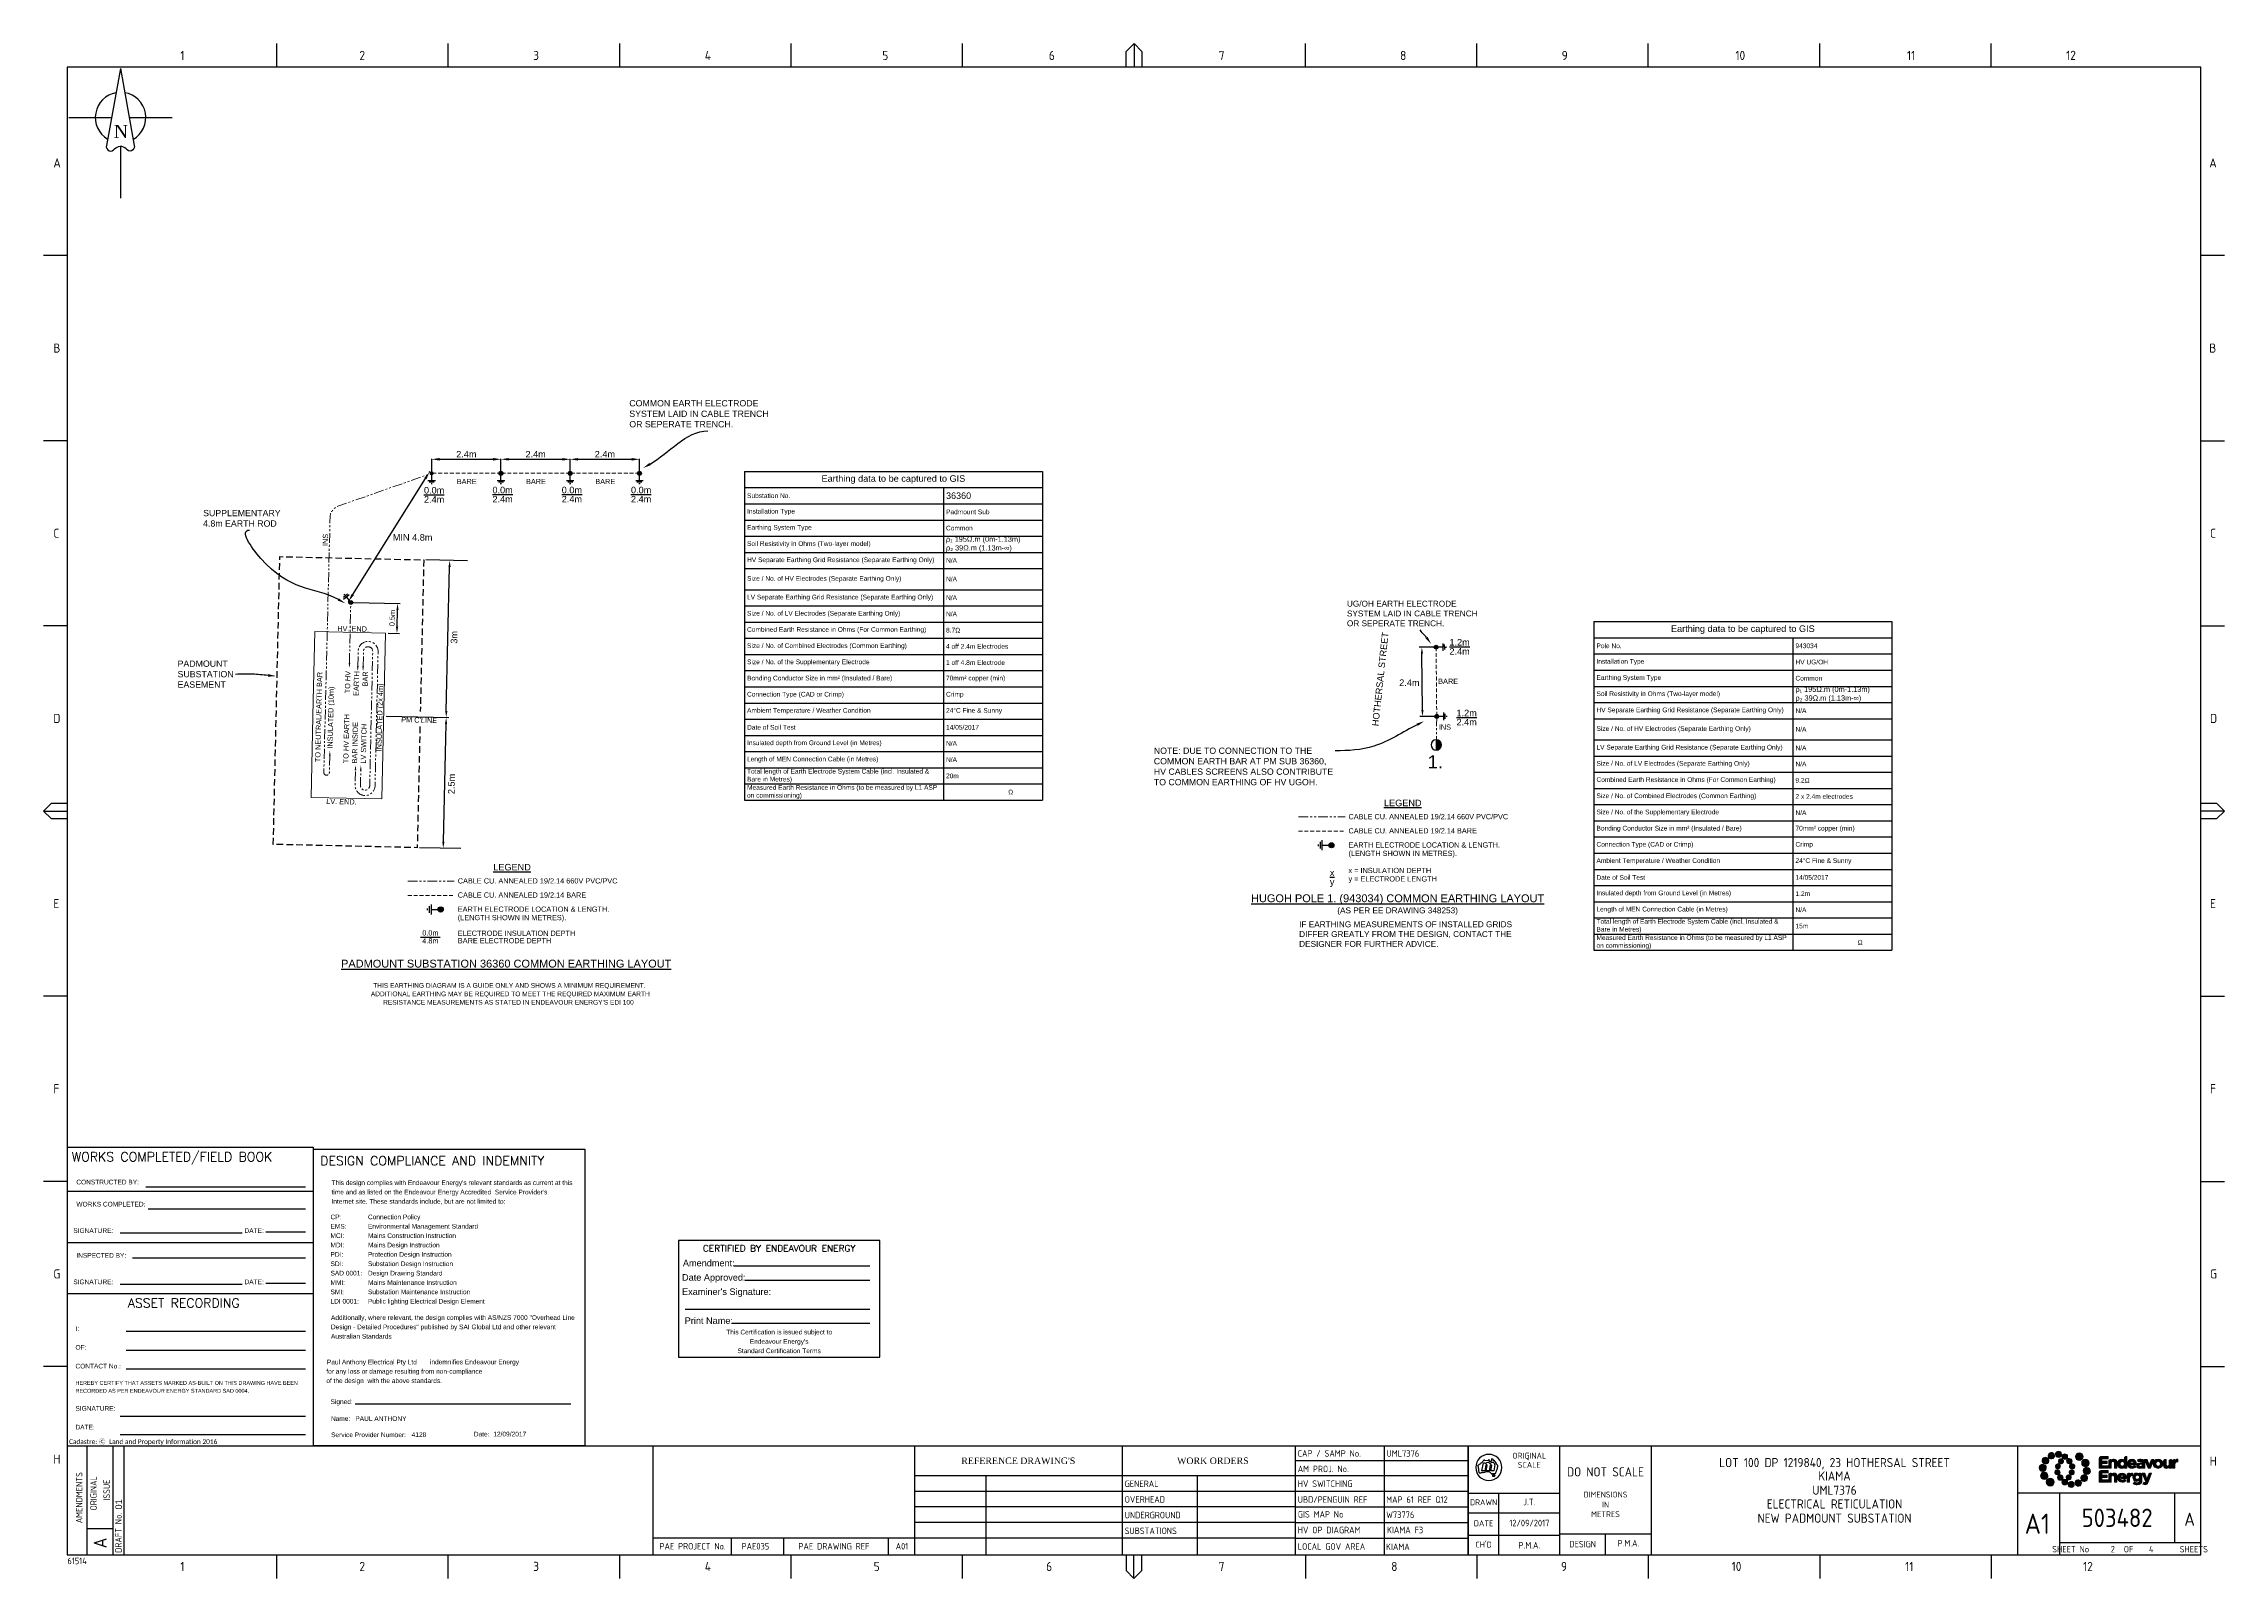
# Paper-space layout 'EARTHING' of a CAD drawing. Header units: metres, sheet in millimetres. Extents: x -21 to 813, y -3 to 583.
import ezdxf
from ezdxf import colors
from ezdxf.entities.mleader import LeaderData, LeaderLine
from ezdxf.enums import TextEntityAlignment as Align
from ezdxf.math import Vec2, Vec3

# ---------------------------------------------------------------- set-up
doc = ezdxf.new("R2010")
doc.units = ezdxf.units.M
doc.linetypes.add('DASHED', pattern=[0.75, 0.5, -0.25])
doc.linetypes.add('PHANTOM2', pattern=[1.25, 0.625, -0.125, 0.125, -0.125, 0.125, -0.125])
doc.layers.get('0').update_dxf_attribs({"color": 6})
for name, color, linetype in [('Notes', 7, 'Continuous'), ('Notes_HV_MISC', 7, 'Continuous'), ('SupportsOH_SP_TR_HV_LV_SL_NEW', 2, 'Continuous'), ('SupportsUG_SP_EXT', 7, 'Continuous')]:
    doc.layers.add(name, color=color, linetype=linetype)
doc.styles.add('ARIAL', font='arial.ttf', dxfattribs={"height": 2})
doc.styles.add('Elec', font='romand__.ttf')
doc.styles.add('iecISOCP', font='isocp.shx')
doc.styles.add('iecNAME', font='times.ttf')
doc.styles.add('iecTimesNewRoman', font='times.ttf')
doc.styles.add('POLE_LABEL', font='arial.ttf')
doc.styles.get("Standard").update_dxf_attribs({"font": 'arial.ttf'})
doc.dimstyles.get("Standard").update_dxf_attribs({"dimtxt": 0.18, "dimasz": 0.18, "dimexe": 0.18, "dimexo": 0.0625, "dimgap": 0.09, "dimtad": 0, "dimtih": 1, "dimtoh": 1, "dimdec": 4, "dimzin": 0, "dimdsep": 46, "dimtxsty": 'Standard', "dimcen": 0.09, "dimadec": 0, "dimazin": 0, "dimtfac": 1, "dimtdec": 4, "dimtofl": 0, "dimtmove": 0, "dimatfit": 3, "dimfxl": 1, "dimtolj": 1, "dimtzin": 0, "dimarcsym": 0})

# ---------------------------------------------------------------- blocks, each defined once
blk = doc.blocks.new('NorthPnt 11(NP11)')
for p, q in [((-19.7, 0.02), (-3.49, 0)), ((3.32, 0), (19.7, -0.02)), ((-0.08, -10.94), (-0.08, -30.8))]:
    blk.add_line(p, q)
for points in [[(-0.08, 18.81), (-5.43, -10.68, 0.877048), (-2.29, -11.9, -0.1543), (-0.08, -10.94, 0.090511)], [(-0.08, 18.81), (5.26, -10.68, -0.877048), (2.13, -11.9, 0.1543), (-0.08, -10.94, -0.090511)]]:
    blk.add_lwpolyline(points, format="xyb")
for start, end in [(100.5988, 238.86433), (300.09942, 80.43745)]:
    blk.add_arc((0, 0), 9.64, start, end)
at = {"color": 7, "style": 'iecNAME'}
blk.add_text('N', height=5.02, dxfattribs=at).set_placement((-2.62, -7.82))
blk = doc.blocks.new('A$C30A46249')
at = {"color": 7, "lineweight": -3, "insert": (6.92, 4.97), "char_height": 1.79, "attachment_point": 7, "line_spacing_factor": 1.2}
blk.add_mtext('{\\fCalibri|b0|i0|c0|p34;\\C256;Cadastre: \\fMS Gothic|b0|i0|c128|p49;\\C250;\\c2236962;Ⓒ\\fMS Gothic|b0|i0|c0|p49; \\fCalibri|b0|i0|c0|p34;\\C256;Land and Property Information 2016}', dxfattribs=at)
blk = doc.blocks.new('NOTE_CERTIFIED-BY-IE')
at = {"color": 7, "linetype": 'Continuous', "lineweight": -3}
for p, q in [((21.25, 34.9), (73.15, 34.9)), ((25.46, 29.41), (73.15, 29.41)), ((2.51, 18.32), (73.15, 18.32)), ((20.45, 12.96), (73.15, 12.96))]:
    blk.add_line(p, q, dxfattribs=at)
blk.add_lwpolyline([(0, 0), (76.98, 0), (76.98, 44.52), (0, 44.52)], close=True)
at = {"color": 7, "lineweight": -3, "style": 'Elec'}
blk.add_text('CERTIFIED BY ENDEAVOUR ENERGY', height=2.52, dxfattribs=at).set_placement((38.51, 41.58), align=Align.MIDDLE_CENTER)
at = {"color": 7, "lineweight": -3}
for s, p in [('Amendment:', (1.7, 35.94)), ('Date Approved:', (1.37, 30.47)), ("Examiner's Signature:", (1.37, 25.01))]:
    blk.add_text(s, height=2.5, dxfattribs=at).set_placement(p, align=Align.MIDDLE_LEFT)
blk.add_text('Print Name:', height=2.5, dxfattribs=at).set_placement((2.4, 11.95), align=Align.BOTTOM_LEFT)
at = {"color": 7, "lineweight": -3, "insert": (38.49, 5.99), "char_height": 1.79, "attachment_point": 5, "line_spacing_factor": 1.2}
blk.add_mtext("This Certification is issued subject to \\PEndeavour Energy's \\PStandard Certification Terms", dxfattribs=at)
at = {"color": 7, "lineweight": -3, "flags": 4}
for tag, p in [('AMENDMENT', (21.25, 34.9)), ('DATE_APPROVED', (25.46, 29.41)), ('PRINT_NAME', (20.45, 12.96))]:
    blk.add_attdef(tag, p, '', height=2.5, dxfattribs=at)
blk = doc.blocks.new('NOTE_WORKS-COMPLETED')
at = {"lineweight": -3}
for p, q in [((94.11, 97.2), (0, 97.2)), ((94.11, 77.62), (0, 77.62)), ((93.87, 58.03), (0, 58.03))]:
    blk.add_line(p, q, dxfattribs=at)
at = {"color": 7, "linetype": 'Continuous', "lineweight": -3}
for p, q in [((30, 99), (91.13, 99)), ((31, 90.55), (91.13, 90.55)), ((20.3, 81.37), (66.83, 81.37)), ((75.92, 81.71), (91.13, 81.71)), ((25, 71.88), (91.13, 71.88)), ((20.3, 61.78), (66.83, 61.78)), ((75.92, 62.13), (91.13, 62.13)), ((22.5, 43.79), (91.13, 43.79)), ((22.5, 36.59), (91.13, 36.59)), ((22.5, 29.42), (91.13, 29.42)), ((20.3, 11.37), (91.13, 11.37)), ((20.3, 4.28), (91.13, 4.28))]:
    blk.add_line(p, q, dxfattribs=at)
at = {"lineweight": -3}
blk.add_lwpolyline([(0, 0), (94.11, 0), (94.11, 113.95), (0, 113.95)], close=True, dxfattribs=at)
at = {"color": 7, "lineweight": -3, "style": 'Elec'}
blk.add_text('WORKS COMPLETED/FIELD BOOK', height=3.5, dxfattribs=at).set_placement((1.75, 110.45), align=Align.MIDDLE_LEFT)
at = {"color": 7, "lineweight": -3}
for s, p in [('CONSTRUCTED BY:', (3.51, 100.79)), ('WORKS COMPLETED:', (3.52, 92.34)), ('INSPECTED BY:', (3.52, 72.76))]:
    blk.add_text(s, height=1.79, dxfattribs=at).set_placement(p, align=Align.MIDDLE_LEFT)
for s, p in [('SIGNATURE:', (10, 82.23)), ('DATE:', (71.45, 82.23)), ('SIGNATURE:', (10, 62.65)), ('DATE:', (71.45, 62.65))]:
    blk.add_text(s, height=1.79, dxfattribs=at).set_placement(p, align=Align.MIDDLE_CENTER)
at = {"color": 7, "lineweight": -3, "style": 'Elec'}
blk.add_text('ASSET RECORDING', height=3.5, dxfattribs=at).set_placement((23.19, 56.32), align=Align.TOP_LEFT)
at = {"color": 7, "lineweight": -3, "insert": (3.17, 45.68), "char_height": 1.79, "width": 89.6105, "attachment_point": 1, "line_spacing_factor": 1.2}
blk.add_mtext('I:\\P\\POF:\\P\\PCONTACT No.:\\P{\\H0.83799x;\\PHEREBY CERTIFY THAT ASSETS MARKED AS-BUILT ON THIS DRAWING HAVE BEEN\\PRECORDED AS PER ENDEAVOUR ENERGY STANDARD SAD 0004.}\\P\\PSIGNATURE:\\P\\PDATE:', dxfattribs=at)
at = {"color": 7, "lineweight": -3}
for tag, p in [('CONSTRUCTEDBY', (32.92, 99.87)), ('WORKSCOMPLETED', (32.93, 91.44)), ('SIGNATURE', (23.86, 81.87)), ('DATE', (77.31, 82.21)), ('INSPECTEDBY', (25.68, 72.38)), ('SIGNATURE', (24.59, 62.28)), ('DATE', (77.75, 62.63)), ('ASSETRECORD', (28.77, 44.53)), ('ASSETRECORDOF', (28.5, 37.33)), ('CONTACTNO', (28.5, 30.15)), ('SIGNATURE', (31.79, 12.95)), ('DATE', (32, 5.02))]:
    blk.add_attdef(tag, p, '', height=1.79, dxfattribs=at)
blk = doc.blocks.new('NOTE_DESIGN-COMPLIANCE')
blk.add_line((16, 16.01), (98.33, 16.01))
blk.add_lwpolyline([(0, 113.3), (103.74, 113.3), (103.74, 0), (0, 0)], close=True)
at = {"color": 7, "lineweight": -3, "style": 'Elec'}
blk.add_text('DESIGN COMPLIANCE AND INDEMNITY', height=3.5, dxfattribs=at).set_placement((2.6, 106.13), align=Align.BOTTOM_LEFT)
at = {"color": 7, "lineweight": -3}
for s, p in [('Signed:', (6.54, 17.75)), ('Name:', (6.71, 11.32)), ('Service Provider Number:', (6.76, 5.11)), ('Date: ', (61.29, 5.38))]:
    blk.add_text(s, height=1.79, dxfattribs=at).set_placement(p, align=Align.TOP_LEFT)
at = {"color": 7, "lineweight": -3, "char_height": 1.79, "line_spacing_factor": 1.2}
for s, insert, attachment_point in [("This design complies with Endeavour Energy's relevant standards as current at this \\Ptime and as listed on the Endeavour Energy Accredited  Service Provider's\\PInternet site. These standards include, but are not limited to:", (6.92, 92.16), 7), ('CP:^I^IConnection Policy\\PEMS:^I^IEnvironmental Management Standard\\PMCI:^I^IMains Construction Instruction\\PMDI:^I^IMains Design Instruction\\PPDI:^I^IProtection Design Instruction\\PSDI:^I^ISubstation Design Instruction\\PSAD 0001:^IDesign Drawing Standard\\PMMI:^I^IMains Maintenance Instruction\\PSMI:^I^ISubstation Maintenance Instruction\\PLDI 0001:^IPublic lighting Electrical Design Element ', (6.53, 88.36), 1), ('\\PAdditionally, where relevant, the design complies with AS/NZS 7000 "Overhead Line\\PDesign - Detailed Procedures" published by SAI Global Ltd and other relevant \\PAustralian Standards', (6.7, 53.5), 1), ('                                                         indemnifies Endeavour Energy \\Pfor any loss or damage resulting from non-compliance \\Pof the design  with the above standards.', (4.93, 32.94), 1)]:
    blk.add_mtext(s, dxfattribs=dict(at, insert=insert, attachment_point=attachment_point))
at = {"ltscale": 0.5}
for tag, p in [('COMPANYNAME', (5.15, 31.1)), ('NAME', (16, 9.52)), ('SPN', (37.54, 3.38)), ('DATE', (68.73, 3.59))]:
    blk.add_attdef(tag, p, '', height=1.8, dxfattribs=at)
blk = doc.blocks.new('*T79')
at = {"layer": 'Notes', "lineweight": -2, "transparency": 16777216}
for p, q in [((0, 0), (113.87, 0)), ((0, 0), (0, -125.62)), ((113.87, 0), (113.87, -125.62)), ((0, -6.19), (113.87, -6.19)), ((76.04, -6.19), (76.04, -125.62)), ((0, -12.37), (113.87, -12.37)), ((0, -18.56), (113.87, -18.56)), ((0, -24.75), (113.87, -24.75)), ((0, -30.93), (113.87, -30.93)), ((0, -37.12), (113.87, -37.12)), ((0, -45.19), (113.87, -45.19)), ((0, -51.38), (113.87, -51.38)), ((0, -57.56), (113.87, -57.56)), ((0, -63.75), (113.87, -63.75)), ((0, -69.94), (113.87, -69.94)), ((0, -76.12), (113.87, -76.12)), ((0, -82.31), (113.87, -82.31)), ((0, -88.5), (113.87, -88.5)), ((0, -94.68), (113.87, -94.68)), ((0, -100.87), (113.87, -100.87)), ((0, -107.06), (113.87, -107.06)), ((0, -113.24), (113.87, -113.24)), ((0, -119.43), (113.87, -119.43)), ((0, -125.62), (113.87, -125.62))]:
    blk.add_line(p, q, dxfattribs=at)
at = {"layer": 'Notes', "color": 0, "transparency": 16777216}
for s, insert, char_height, width, attachment_point in [('Substation No. ', (1, -9.28), 1.8, 74.0364, 4), ('Earthing data to be captured to GIS', (56.93, -3.09), 2.5, 111.8672, 5), ('36360', (77.04, -9.28), 2.469, 35.8308, 4), ('Installation Type', (1, -15.47), 1.8, 74.0364, 4), ('Padmount Sub', (77.04, -15.47), 1.8, 35.8308, 4), ('Earthing System Type', (1, -21.65), 1.8, 74.0364, 4), ('Common', (77.04, -21.65), 1.8, 35.8308, 4), ('{\\C256;ρ\\fArial Unicode MS|b0|i0|c0|p34;₁ 195Ω.m (0m-1.13m)\\P\\fArial|b0|i0|c0|p34;ρ\\fArial Unicode MS|b0|i0|c0|p34;₂ 39Ω.m (1.13m-∞)}', (77.04, -27.84), 2, 35.8308, 4), ('Soil Resistivity in Ohms (Two-layer model)', (1, -27.84), 1.8, 74.0364, 4), ('HV Separate Earthing Grid Resistance (Separate Earthing Only)', (1, -34.03), 1.8, 74.0364, 4), ('N/A', (77.04, -34.03), 1.8, 35.8308, 4), ('Size / No. of HV Electrodes (Separate Earthing Only)', (1, -41.16), 1.8, 74.0364, 4), ('N/A', (77.04, -41.16), 1.8, 35.8308, 4), ('LV Separate Earthing Grid Resistance (Separate Earthing Only)', (1, -48.28), 1.8, 74.0364, 4), ('N/A', (77.04, -48.28), 1.8, 35.8308, 4), ('Size / No. of LV Electrodes (Separate Earthing Only)', (1, -54.47), 1.8, 74.0364, 4), ('N/A', (77.04, -54.47), 1.8, 35.8308, 4), ('Size / No. of Combined Electrodes (Common Earthing)', (1, -66.84), 1.8, 74.0364, 4), ('Combined Earth Resistance in Ohms (For Common Earthing)', (1, -60.66), 1.8, 74.0364, 4), ('4 off 2.4m Electrodes', (77.04, -66.84), 1.8, 35.8308, 4), ('8.7Ω', (77.04, -60.66), 1.8, 35.8308, 4), ('Size / No. of the Supplementary Electrode', (1, -73.03), 1.8, 74.0364, 4), ('1 off 4.8m Electrode', (77.04, -73.03), 1.8, 35.8308, 4), ('Bonding Conductor Size in mm² (Insulated / Bare)', (1, -79.22), 1.8, 74.0364, 4), ('70mm² copper (min)', (77.04, -79.22), 1.8, 35.8308, 4), ('Ambient Temperature / Weather Condition', (1, -91.59), 1.8, 74.0364, 4), ('Connection Type (CAD or Crimp)', (1, -85.4), 1.8, 74.0364, 4), ('Crimp', (77.04, -85.4), 1.8, 35.8308, 4), ('24°C Fine & Sunny', (77.04, -91.59), 1.8, 35.8308, 4), ('Date of Soil Test', (1, -97.78), 1.8, 74.0364, 4), ('14/05/2017', (77.04, -97.78), 1.8, 35.8308, 4), ('Insulated depth from Ground Level (in Metres)', (1, -103.96), 1.8, 74.0364, 4), ('N/A', (77.04, -103.96), 1.8, 35.8308, 4), ('Total length of Earth Electrode System Cable (incl. Insulated & Bare in Metres)', (1, -116.34), 1.8, 74.0364, 4), ('Length of MEN Connection Cable (in Metres)', (1, -110.15), 1.8, 74.0364, 4), ('20m', (77.04, -116.34), 1.8, 35.8308, 4), ('N/A', (77.04, -110.15), 1.8, 35.8308, 4), ('Measured Earth Resistance in Ohms (to be measured by L1 ASP on commissioning)', (1, -122.52), 1.8, 74.0364, 4), ('                                  Ω', (77.04, -122.52), 1.8, 35.8308, 4)]:
    blk.add_mtext(s, dxfattribs=dict(at, insert=insert, char_height=char_height, width=width, attachment_point=attachment_point))
blk = doc.blocks.new('m4')
at = {"layer": 'Notes', "color": 7, "linetype": 'Continuous'}
for points in [[(0, -1.95), (0, 0)], [(-1.43, -1.95), (1.43, -1.95)], [(-0.95, -2.52), (0.95, -2.52)], [(-0.24, -3.09), (0.24, -3.09)]]:
    blk.add_lwpolyline(points, dxfattribs=at)
blk = doc.blocks.new('POLE_REPLACE_NEW')
for tag, flags, p in [('cLinedev', 9, (1.5, -3.2)), ('pExisting', 9, (1.5, -3.4)), ('PFNUMBER', 9, (1.5, -3.6)), ('NEWPFNUMBER', 9, (1.5, -3.8)), ('pFooting', 9, (1.5, -4)), ('pNew', 9, (1.5, -4.2)), ('cspan', 9, (1.5, -5.6)), ('SUBURB', 9, (1.5, -5.8)), ('STREETNAME', 9, (1.5, -6)), ('OPERATED_BY', 9, (1.5, -6.6)), ('Z', 1, (1.5, -7)), ('pNumber', 9, (1.5, -4.4)), ('pRelocate', 9, (1.5, -4.6)), ('pRemove', 9, (1.5, -4.8)), ('pReplace', 9, (1.5, -5)), ('pStay', 9, (1.5, -5.2)), ('pType', 9, (1.5, -5.4)), ('LOCATION', 9, (1.5, -6.2)), ('NOTES', 9, (1.5, -6.4)), ('MAINTAINED_BY', 9, (1.5, -6.8))]:
    blk.add_attdef(tag, text='', height=0.2, dxfattribs=dict(flags=flags)).set_placement(p, align=Align.MIDDLE_LEFT)
blk.add_wipeout([(0, 1), (-0.13, 0.99), (-0.25, 0.97), (-0.37, 0.93), (-0.48, 0.88), (-0.59, 0.81), (-0.68, 0.73), (-0.77, 0.64), (-0.84, 0.54), (-0.9, 0.43), (-0.95, 0.31), (-0.98, 0.19), (-1, 0.06), (-1, -0.06), (-0.98, -0.19), (-0.95, -0.31), (-0.9, -0.43), (-0.84, -0.54), (-0.77, -0.64), (-0.68, -0.73), (-0.59, -0.81), (-0.48, -0.88), (-0.37, -0.93), (-0.25, -0.97), (-0.13, -0.99), (0, -1), (0.13, -0.99), (0.25, -0.97), (0.37, -0.93), (0.48, -0.88), (0.59, -0.81), (0.68, -0.73), (0.77, -0.64), (0.84, -0.54), (0.9, -0.43), (0.95, -0.31), (0.98, -0.19), (1, -0.06), (1, 0.06), (0.98, 0.19), (0.95, 0.31), (0.9, 0.43), (0.84, 0.54), (0.77, 0.64), (0.68, 0.73), (0.59, 0.81), (0.48, 0.88), (0.37, 0.93), (0.25, 0.97), (0.13, 0.99)])
h = blk.add_hatch(color=256)
edge = h.paths.add_edge_path()
edge.add_arc((0, 0), 1, 270, 450)
edge.add_line((0, 1), (0, -1))
blk.add_lwpolyline([(0, 1), (0, -1)])
at = {"lineweight": -3}
blk.add_arc((0, 0), 1, 90, 270, dxfattribs=at)
blk.add_arc((0, 0), 1, 270, 90)
at = {"style": 'POLE_LABEL', "flags": 9}
blk.add_attdef('STRUCTURE_PLANT_NUMBER', text='', height=0.2, dxfattribs=at).set_placement((1.5, 0.24), align=Align.MIDDLE_LEFT)
for tag, height, flags, p in [('STREET_CODE', 0.2, 9, (1.5, 0)), ('ASSET_NUM', 2.5, 8, (2, 2)), ('OWNED_BY', 0.2, 9, (1.5, -0.2)), ('SPECIAL_USE', 0.2, 9, (1.5, -0.6)), ('STATE', 0.2, 9, (1.5, -0.8)), ('cLV', 0.2, 9, (1.5, -1.2)), ('cHV', 0.2, 9, (1.5, -1.8)), ('PARENT', 0.2, 9, (1.5, -0.4)), ('USAGE', 0.2, 9, (1.5, -1)), ('hDepth', 0.2, 9, (1.5, -1.4)), ('hDia', 0.2, 9, (1.5, -1.6)), ('LBRACKET', 0.2, 9, (1.5, -2)), ('LExisting', 0.2, 9, (1.5, -2.2)), ('LANTNUMBER', 0.2, 9, (1.5, -2.4)), ('LOther', 0.2, 9, (1.5, -2.6)), ('LRemove', 0.2, 9, (1.5, -2.8)), ('LEGEND', 0.2, 9, (1.5, -3))]:
    blk.add_attdef(tag, text='', height=height, dxfattribs=dict(flags=flags)).set_placement(p, align=Align.MIDDLE_LEFT)
blk = doc.blocks.new('*T89')
at = {"layer": 'Notes', "lineweight": -2, "transparency": 16777216}
for p, q in [((0, 0), (113.87, 0)), ((0, 0), (0, -125.62)), ((113.87, 0), (113.87, -125.62)), ((0, -6.19), (113.87, -6.19)), ((76.04, -6.19), (76.04, -125.62)), ((0, -12.37), (113.87, -12.37)), ((0, -18.56), (113.87, -18.56)), ((0, -24.75), (113.87, -24.75)), ((0, -30.93), (113.87, -30.93)), ((0, -37.12), (113.87, -37.12)), ((0, -45.19), (113.87, -45.19)), ((0, -51.38), (113.87, -51.38)), ((0, -57.56), (113.87, -57.56)), ((0, -63.75), (113.87, -63.75)), ((0, -69.94), (113.87, -69.94)), ((0, -76.12), (113.87, -76.12)), ((0, -82.31), (113.87, -82.31)), ((0, -88.5), (113.87, -88.5)), ((0, -94.68), (113.87, -94.68)), ((0, -100.87), (113.87, -100.87)), ((0, -107.06), (113.87, -107.06)), ((0, -113.24), (113.87, -113.24)), ((0, -119.43), (113.87, -119.43)), ((0, -125.62), (113.87, -125.62))]:
    blk.add_line(p, q, dxfattribs=at)
at = {"layer": 'Notes', "color": 0, "transparency": 16777216}
for s, insert, char_height, width, attachment_point in [('Pole No. ', (1, -9.28), 1.8, 74.0364, 4), ('Earthing data to be captured to GIS', (56.93, -3.09), 2.5, 111.8672, 5), ('Installation Type', (1, -15.47), 1.8, 74.0364, 4), ('943034', (77.04, -9.28), 1.8, 35.8308, 4), ('HV UG/OH', (77.04, -15.47), 1.8, 35.8308, 4), ('Earthing System Type', (1, -21.65), 1.8, 74.0364, 4), ('Common', (77.04, -21.65), 1.8, 35.8308, 4), ('{\\C256;ρ\\fArial Unicode MS|b0|i0|c0|p34;₁ 195Ω.m (0m-1.13m)\\P\\fArial|b0|i0|c0|p34;ρ\\fArial Unicode MS|b0|i0|c0|p34;₂ 39Ω.m (1.13m-∞)}', (77.04, -27.84), 2, 35.8308, 4), ('Soil Resistivity in Ohms (Two-layer model)', (1, -27.84), 1.8, 74.0364, 4), ('HV Separate Earthing Grid Resistance (Separate Earthing Only)', (1, -34.03), 1.8, 74.0364, 4), ('N/A', (77.04, -34.03), 1.8, 35.8308, 4), ('Size / No. of HV Electrodes (Separate Earthing Only)', (1, -41.16), 1.8, 74.0364, 4), ('N/A', (77.04, -41.16), 1.8, 35.8308, 4), ('LV Separate Earthing Grid Resistance (Separate Earthing Only)', (1, -48.28), 1.8, 74.0364, 4), ('N/A', (77.04, -48.28), 1.8, 35.8308, 4), ('Size / No. of LV Electrodes (Separate Earthing Only)', (1, -54.47), 1.8, 74.0364, 4), ('N/A', (77.04, -54.47), 1.8, 35.8308, 4), ('Size / No. of Combined Electrodes (Common Earthing)', (1, -66.84), 1.8, 74.0364, 4), ('Combined Earth Resistance in Ohms (For Common Earthing)', (1, -60.66), 1.8, 74.0364, 4), ('9.2{\\fArial Unicode MS|b0|i0|c0|p34;\\C256;Ω}', (77.04, -60.66), 1.8, 35.8308, 4), ('2 x 2.4m electrodes', (77.04, -66.84), 1.8, 35.8308, 4), ('Size / No. of the Supplementary Electrode', (1, -73.03), 1.8, 74.0364, 4), ('N/A', (77.04, -73.03), 1.8, 35.8308, 4), ('Bonding Conductor Size in mm² (Insulated / Bare)', (1, -79.22), 1.8, 74.0364, 4), ('70mm² copper (min)', (77.04, -79.22), 1.8, 35.8308, 4), ('Ambient Temperature / Weather Condition', (1, -91.59), 1.8, 74.0364, 4), ('Connection Type (CAD or Crimp)', (1, -85.4), 1.8, 74.0364, 4), ('Crimp', (77.04, -85.4), 1.8, 35.8308, 4), ('24°C Fine & Sunny', (77.04, -91.59), 1.8, 35.8308, 4), ('Date of Soil Test', (1, -97.78), 1.8, 74.0364, 4), ('14/05/2017', (77.04, -97.78), 1.8, 35.8308, 4), ('Insulated depth from Ground Level (in Metres)', (1, -103.96), 1.8, 74.0364, 4), ('1.2m', (77.04, -103.96), 1.8, 35.8308, 4), ('Total length of Earth Electrode System Cable (incl. Insulated & Bare in Metres)', (1, -116.34), 1.8, 74.0364, 4), ('Length of MEN Connection Cable (in Metres)', (1, -110.15), 1.8, 74.0364, 4), ('15m', (77.04, -116.34), 1.8, 35.8308, 4), ('N/A', (77.04, -110.15), 1.8, 35.8308, 4), ('Measured Earth Resistance in Ohms (to be measured by L1 ASP on commissioning)', (1, -122.52), 1.8, 74.0364, 4), ('                                  Ω', (77.04, -122.52), 1.8, 35.8308, 4)]:
    blk.add_mtext(s, dxfattribs=dict(at, insert=insert, char_height=char_height, width=width, attachment_point=attachment_point))
blk = doc.blocks.new('*D90')
at = {"layer": 'Defpoints', "color": 0, "transparency": 16777216}
for p in [(126.92, 419.72), (127.74, 419.21), (96.83, 369.85)]:
    blk.add_point(p, dxfattribs=at)
at = {"layer": 'Notes', "color": 0, "lineweight": -2, "transparency": 16777216}
for p, q in [((97.59, 372.91), (125.32, 417.18)), ((127.69, 419.24), (126.76, 419.82)), ((96.77, 369.88), (95.85, 370.46))]:
    blk.add_line(p, q, dxfattribs=at)
at = {"layer": 'Notes', "color": 0, "transparency": 16777216}
for points in [[(124.9, 417.45), (125.75, 416.92), (126.92, 419.72)], [(97.17, 373.17), (98.02, 372.64), (96, 370.37)]]:
    blk.add_solid(points, dxfattribs=at)
at = {"layer": 'Notes', "color": 0, "transparency": 16777216, "insert": (120.47, 394.71), "char_height": 2.5, "attachment_point": 5}
blk.add_mtext('\\A1;MIN 4.8m', dxfattribs=at)
blk = doc.blocks.new('*D96')
at = {"layer": 'Defpoints', "color": 0, "transparency": 16777216}
for p in [(127.74, 419.21), (154.21, 424.57), (154.21, 419.21)]:
    blk.add_point(p, dxfattribs=at)
at = {"layer": 'Notes', "color": 0, "lineweight": -2, "transparency": 16777216}
for p, q in [((127.74, 419.27), (127.74, 424.75)), ((130.74, 424.57), (151.21, 424.57)), ((154.21, 419.27), (154.21, 424.75))]:
    blk.add_line(p, q, dxfattribs=at)
at = {"layer": 'Notes', "color": 0, "transparency": 16777216}
for points in [[(130.74, 425.07), (130.74, 424.07), (127.74, 424.57)], [(151.21, 425.07), (151.21, 424.07), (154.21, 424.57)]]:
    blk.add_solid(points, dxfattribs=at)
at = {"layer": 'Notes', "color": 0, "transparency": 16777216, "insert": (140.99, 426.51), "char_height": 2.5, "attachment_point": 5}
blk.add_mtext('\\A1;2.4m', dxfattribs=at)
blk = doc.blocks.new('*D97')
at = {"layer": 'Defpoints', "color": 0, "transparency": 16777216}
for p in [(154.21, 419.21), (180.68, 424.57), (180.68, 419.21)]:
    blk.add_point(p, dxfattribs=at)
at = {"layer": 'Notes', "color": 0, "lineweight": -2, "transparency": 16777216}
for p, q in [((154.21, 419.27), (154.21, 424.75)), ((157.21, 424.57), (177.68, 424.57)), ((180.68, 419.27), (180.68, 424.75))]:
    blk.add_line(p, q, dxfattribs=at)
at = {"layer": 'Notes', "color": 0, "transparency": 16777216}
for points in [[(157.21, 425.07), (157.21, 424.07), (154.21, 424.57)], [(177.68, 425.07), (177.68, 424.07), (180.68, 424.57)]]:
    blk.add_solid(points, dxfattribs=at)
at = {"layer": 'Notes', "color": 0, "transparency": 16777216, "insert": (167.46, 426.51), "char_height": 2.5, "attachment_point": 5}
blk.add_mtext('\\A1;2.4m', dxfattribs=at)
blk = doc.blocks.new('*D98')
at = {"layer": 'Defpoints', "color": 0, "transparency": 16777216}
for p in [(180.68, 419.21), (207.15, 424.57), (207.15, 419.21)]:
    blk.add_point(p, dxfattribs=at)
at = {"layer": 'Notes', "color": 0, "lineweight": -2, "transparency": 16777216}
for p, q in [((180.68, 419.27), (180.68, 424.75)), ((183.68, 424.57), (204.15, 424.57)), ((207.15, 419.27), (207.15, 424.75))]:
    blk.add_line(p, q, dxfattribs=at)
at = {"layer": 'Notes', "color": 0, "transparency": 16777216}
for points in [[(183.68, 425.07), (183.68, 424.07), (180.68, 424.57)], [(204.15, 425.07), (204.15, 424.07), (207.15, 424.57)]]:
    blk.add_solid(points, dxfattribs=at)
at = {"layer": 'Notes', "color": 0, "transparency": 16777216, "insert": (193.93, 426.51), "char_height": 2.5, "attachment_point": 5}
blk.add_mtext('\\A1;2.4m', dxfattribs=at)
blk = doc.blocks.new('EE_LOGO')
h = blk.add_hatch(color=7)
edge = h.paths.add_edge_path()
edge.add_spline(control_points=[(-25.34, 1.94), (-26.08, 1.98), (-26.72, 1.41), (-26.77, 0.66), (-26.81, -0.09), (-26.24, -0.72), (-25.49, -0.77), (-24.74, -0.81), (-24.1, -0.24), (-24.06, 0.51), (-24.02, 1.25), (-24.59, 1.89), (-25.34, 1.94)], knot_values=[0, 0, 0, 0, 1, 1, 1, 2, 2, 2, 3, 3, 3, 4, 4, 4, 4], degree=3, periodic=0)
h = blk.add_hatch(color=7)
edge = h.paths.add_edge_path()
edge.add_spline(control_points=[(-23.73, 4.46), (-24.34, 4.81), (-25.13, 4.61), (-25.49, 3.99), (-25.85, 3.38), (-25.64, 2.59), (-25.03, 2.23), (-24.41, 1.87), (-23.63, 2.08), (-23.27, 2.69), (-22.91, 3.31), (-23.12, 4.1), (-23.73, 4.46)], knot_values=[0, 0, 0, 0, 1, 1, 1, 2, 2, 2, 3, 3, 3, 4, 4, 4, 4], degree=3, periodic=0)
h = blk.add_hatch(color=7)
edge = h.paths.add_edge_path()
edge.add_spline(control_points=[(-21.12, 5.87), (-21.48, 6.44), (-22.24, 6.61), (-22.81, 6.24), (-23.37, 5.88), (-23.54, 5.12), (-23.17, 4.55), (-22.81, 3.98), (-22.05, 3.82), (-21.48, 4.19), (-20.92, 4.55), (-20.75, 5.31), (-21.12, 5.87)], knot_values=[0, 0, 0, 0, 1, 1, 1, 2, 2, 2, 3, 3, 3, 4, 4, 4, 4], degree=3, periodic=0)
h = blk.add_hatch(color=7)
edge = h.paths.add_edge_path()
edge.add_spline(control_points=[(-19.43, 2.06), (-19.94, 2.17), (-20.44, 1.84), (-20.55, 1.33), (-20.66, 0.82), (-20.34, 0.32), (-19.83, 0.21), (-19.32, 0.1), (-18.81, 0.42), (-18.71, 0.93), (-18.59, 1.44), (-18.92, 1.95), (-19.43, 2.06)], knot_values=[0, 0, 0, 0, 1, 1, 1, 2, 2, 2, 3, 3, 3, 4, 4, 4, 4], degree=3, periodic=0)
h = blk.add_hatch(color=7)
edge = h.paths.add_edge_path()
edge.add_spline(control_points=[(-18.27, 5.87), (-18.34, 6.5), (-18.91, 6.97), (-19.54, 6.9), (-20.18, 6.84), (-20.65, 6.27), (-20.58, 5.63), (-20.52, 4.99), (-19.95, 4.53), (-19.31, 4.59), (-18.67, 4.66), (-18.21, 5.23), (-18.27, 5.87)], knot_values=[0, 0, 0, 0, 1, 1, 1, 2, 2, 2, 3, 3, 3, 4, 4, 4, 4], degree=3, periodic=0)
h = blk.add_hatch(color=7)
edge = h.paths.add_edge_path()
edge.add_spline(control_points=[(-15.91, 4.86), (-15.91, 4.26), (-16.4, 3.77), (-17, 3.77), (-17.6, 3.77), (-18.08, 4.26), (-18.08, 4.86), (-18.08, 5.46), (-17.6, 5.95), (-17, 5.95), (-16.4, 5.95), (-15.91, 5.46), (-15.91, 4.86)], knot_values=[0, 0, 0, 0, 1, 1, 1, 2, 2, 2, 3, 3, 3, 4, 4, 4, 4], degree=3, periodic=0)
edge = h.paths.add_edge_path()
edge.add_spline(control_points=[(-18.29, 3.97), (-18.8, 4.08), (-19.3, 3.76), (-19.41, 3.25), (-19.52, 2.74), (-19.2, 2.23), (-18.69, 2.12), (-18.18, 2.01), (-17.67, 2.33), (-17.56, 2.84), (-17.45, 3.35), (-17.78, 3.86), (-18.29, 3.97)], knot_values=[0, 0, 0, 0, 1, 1, 1, 2, 2, 2, 3, 3, 3, 4, 4, 4, 4], degree=3, periodic=0)
h = blk.add_hatch(color=7)
edge = h.paths.add_edge_path()
edge.add_spline(control_points=[(-14.59, 2.36), (-14.16, 2.75), (-14.12, 3.41), (-14.51, 3.84), (-14.89, 4.27), (-15.55, 4.31), (-15.99, 3.93), (-16.42, 3.54), (-16.46, 2.88), (-16.07, 2.45), (-15.69, 2.01), (-15.02, 1.98), (-14.59, 2.36)], knot_values=[0, 0, 0, 0, 1, 1, 1, 2, 2, 2, 3, 3, 3, 4, 4, 4, 4], degree=3, periodic=0)
edge = h.paths.add_edge_path()
edge.add_spline(control_points=[(-15.91, 4.86), (-15.91, 4.26), (-16.4, 3.77), (-17, 3.77), (-17.6, 3.77), (-18.08, 4.26), (-18.08, 4.86), (-18.08, 5.46), (-17.6, 5.95), (-17, 5.95), (-16.4, 5.95), (-15.91, 5.46), (-15.91, 4.86)], knot_values=[0, 0, 0, 0, 1, 1, 1, 2, 2, 2, 3, 3, 3, 4, 4, 4, 4], degree=3, periodic=0)
h = blk.add_hatch(color=7)
edge = h.paths.add_edge_path()
edge.add_spline(control_points=[(-15.91, 4.86), (-15.91, 4.26), (-16.4, 3.77), (-17, 3.77), (-17.6, 3.77), (-18.08, 4.26), (-18.08, 4.86), (-18.08, 5.46), (-17.6, 5.95), (-17, 5.95), (-16.4, 5.95), (-15.91, 5.46), (-15.91, 4.86)], knot_values=[0, 0, 0, 0, 1, 1, 1, 2, 2, 2, 3, 3, 3, 4, 4, 4, 4], degree=3, periodic=0)
edge = h.paths.add_edge_path(flags=16)
edge.add_spline(control_points=[(-15.91, 4.86), (-15.91, 4.26), (-16.4, 3.77), (-17, 3.77), (-17.6, 3.77), (-18.08, 4.26), (-18.08, 4.86), (-18.08, 5.46), (-17.6, 5.95), (-17, 5.95), (-16.4, 5.95), (-15.91, 5.46), (-15.91, 4.86)], knot_values=[0, 0, 0, 0, 1, 1, 1, 2, 2, 2, 3, 3, 3, 4, 4, 4, 4], degree=3, periodic=0)
h = blk.add_hatch(color=7)
edge = h.paths.add_edge_path()
edge.add_spline(control_points=[(-13.94, 0.18), (-13.41, 0.32), (-13.09, 0.87), (-13.23, 1.4), (-13.37, 1.93), (-13.92, 2.25), (-14.45, 2.11), (-14.98, 1.97), (-15.3, 1.42), (-15.16, 0.89), (-15.02, 0.36), (-14.47, 0.04), (-13.94, 0.18)], knot_values=[0, 0, 0, 0, 1, 1, 1, 2, 2, 2, 3, 3, 3, 4, 4, 4, 4], degree=3, periodic=0)
h = blk.add_hatch(color=7)
edge = h.paths.add_edge_path()
edge.add_spline(control_points=[(-9.93, 4.86), (-9.93, 4.03), (-10.61, 3.35), (-11.44, 3.35), (-12.28, 3.35), (-12.95, 4.03), (-12.95, 4.86), (-12.95, 5.69), (-12.28, 6.37), (-11.44, 6.37), (-10.61, 6.37), (-9.93, 5.69), (-9.93, 4.86)], knot_values=[0, 0, 0, 0, 1, 1, 1, 2, 2, 2, 3, 3, 3, 4, 4, 4, 4], degree=3, periodic=0)
h = blk.add_hatch(color=7)
edge = h.paths.add_edge_path()
edge.add_spline(control_points=[(-8.55, 1.13), (-7.83, 1.45), (-7.5, 2.29), (-7.82, 3.01), (-8.14, 3.73), (-8.98, 4.06), (-9.7, 3.74), (-10.42, 3.42), (-10.75, 2.58), (-10.43, 1.86), (-10.11, 1.14), (-9.27, 0.81), (-8.55, 1.13)], knot_values=[0, 0, 0, 0, 1, 1, 1, 2, 2, 2, 3, 3, 3, 4, 4, 4, 4], degree=3, periodic=0)
h = blk.add_hatch(color=7)
edge = h.paths.add_edge_path()
edge.add_spline(control_points=[(-8.66, -1.92), (-7.91, -1.96), (-7.27, -1.39), (-7.23, -0.64), (-7.19, 0.1), (-7.76, 0.74), (-8.51, 0.78), (-9.25, 0.83), (-9.89, 0.26), (-9.94, -0.49), (-9.98, -1.24), (-9.41, -1.88), (-8.66, -1.92)], knot_values=[0, 0, 0, 0, 1, 1, 1, 2, 2, 2, 3, 3, 3, 4, 4, 4, 4], degree=3, periodic=0)
h = blk.add_hatch(color=7)
edge = h.paths.add_edge_path()
edge.add_spline(control_points=[(-3.85, 0.44), (-3.85, 0.44), (-3.85, 4.25), (-3.85, 4.3), (-3.85, 4.35), (-3.85, 4.86), (-3.29, 4.86), (-2.74, 4.86), (-0.49, 4.86), (-0.49, 4.86), (-0.49, 4.86), (-0.49, 4), (-0.49, 4), (-0.49, 4), (-2.89, 4), (-2.89, 4), (-2.89, 4), (-2.89, 3.1), (-2.89, 3.1), (-2.89, 3.1), (-0.8, 3.1), (-0.8, 3.1), (-0.8, 3.1), (-0.8, 2.23), (-0.8, 2.23), (-0.8, 2.23), (-2.89, 2.23), (-2.89, 2.23), (-2.89, 2.23), (-2.89, 1.31), (-2.89, 1.31), (-2.89, 1.31), (-0.49, 1.31), (-0.49, 1.31), (-0.49, 1.31), (-0.49, 0.44), (-0.49, 0.44), (-0.49, 0.44), (-3.85, 0.44), (-3.85, 0.44)], knot_values=[0, 0, 0, 0, 1, 1, 1, 2, 2, 2, 3, 3, 3, 4, 4, 4, 5, 5, 5, 6, 6, 6, 7, 7, 7, 8, 8, 8, 9, 9, 9, 10, 10, 10, 11, 11, 11, 12, 12, 12, 13, 13, 13, 13], degree=3, periodic=0)
h = blk.add_hatch(color=7)
edge = h.paths.add_edge_path()
edge.add_spline(control_points=[(1.94, 0.44), (1.94, 0.44), (1.94, 2.33), (1.94, 2.33), (1.94, 2.78), (1.73, 3.02), (1.36, 3.02), (1, 3.02), (0.76, 2.78), (0.76, 2.33), (0.76, 2.33), (0.76, 0.44), (0.76, 0.44), (0.76, 0.44), (-0.2, 0.44), (-0.2, 0.44), (-0.2, 0.44), (-0.2, 3.21), (-0.2, 3.27), (-0.2, 3.33), (-0.2, 3.82), (0.36, 3.82), (0.76, 3.82), (0.76, 3.82), (0.76, 3.82), (0.76, 3.82), (0.76, 3.35), (0.76, 3.35), (0.98, 3.63), (1.27, 3.89), (1.75, 3.89), (2.48, 3.89), (2.9, 3.41), (2.9, 2.63), (2.9, 2.63), (2.9, 0.44), (2.9, 0.44), (2.9, 0.44), (1.94, 0.44), (1.94, 0.44)], knot_values=[0, 0, 0, 0, 1, 1, 1, 2, 2, 2, 3, 3, 3, 4, 4, 4, 5, 5, 5, 6, 6, 6, 7, 7, 7, 8, 8, 8, 9, 9, 9, 10, 10, 10, 11, 11, 11, 12, 12, 12, 13, 13, 13, 13], degree=3, periodic=0)
h = blk.add_hatch(color=7)
edge = h.paths.add_edge_path(flags=16)
edge.add_spline(control_points=[(5.8, 2.13), (5.8, 2.69), (5.43, 3.07), (4.98, 3.07), (4.53, 3.07), (4.15, 2.7), (4.15, 2.13), (4.15, 2.13), (4.15, 2.12), (4.15, 2.12), (4.15, 1.56), (4.53, 1.19), (4.98, 1.19), (5.43, 1.19), (5.8, 1.56), (5.8, 2.12), (5.8, 2.12), (5.8, 2.13), (5.8, 2.13)], knot_values=[0, 0, 0, 0, 1, 1, 1, 2, 2, 2, 3, 3, 3, 4, 4, 4, 5, 5, 5, 6, 6, 6, 6], degree=3, periodic=0)
edge = h.paths.add_edge_path()
edge.add_spline(control_points=[(5.79, 0.44), (5.79, 0.44), (5.79, 0.92), (5.79, 0.92), (5.55, 0.6), (5.23, 0.37), (4.73, 0.37), (3.94, 0.37), (3.19, 0.99), (3.19, 2.12), (3.19, 2.12), (3.19, 2.13), (3.19, 2.13), (3.19, 3.26), (3.93, 3.88), (4.73, 3.88), (5.24, 3.88), (5.56, 3.65), (5.79, 3.38), (5.79, 3.38), (5.79, 4.27), (5.79, 4.3), (5.79, 4.34), (5.79, 4.86), (6.34, 4.86), (6.73, 4.86), (6.75, 4.86), (6.75, 4.86), (6.75, 4.86), (6.75, 0.44), (6.75, 0.44), (6.75, 0.44), (5.79, 0.44), (5.79, 0.44)], knot_values=[0, 0, 0, 0, 1, 1, 1, 2, 2, 2, 3, 3, 3, 4, 4, 4, 5, 5, 5, 6, 6, 6, 7, 7, 7, 8, 8, 8, 9, 9, 9, 10, 10, 10, 11, 11, 11, 11], degree=3, periodic=0)
h = blk.add_hatch(color=7)
edge = h.paths.add_edge_path()
edge.add_spline(control_points=[(8.69, 3.89), (7.7, 3.89), (7.01, 3.09), (7.01, 2.13), (7.01, 2.13), (7.01, 2.12), (7.01, 2.12), (7.01, 1.08), (7.77, 0.37), (8.78, 0.37), (9.39, 0.37), (9.85, 0.61), (10.16, 1), (10.16, 1), (9.62, 1.48), (9.62, 1.48), (9.35, 1.24), (9.12, 1.14), (8.79, 1.14), (8.33, 1.13), (8, 1.49), (7.95, 1.86), (7.91, 2.18), (7.93, 2.29), (7.95, 2.43), (8.02, 2.85), (8.29, 3.12), (8.69, 3.12), (9.09, 3.12), (9.34, 2.83), (9.4, 2.4), (9.4, 2.4), (8.14, 2.4), (8.14, 2.4), (8.14, 2.4), (8.12, 1.8), (8.64, 1.8), (9.17, 1.8), (10.32, 1.8), (10.32, 1.8), (10.33, 1.89), (10.34, 1.95), (10.34, 2.04), (10.34, 2.04), (10.34, 2.05), (10.34, 2.05), (10.34, 3.01), (9.82, 3.89), (8.69, 3.89)], knot_values=[0, 0, 0, 0, 1, 1, 1, 2, 2, 2, 3, 3, 3, 4, 4, 4, 5, 5, 5, 6, 6, 6, 7, 7, 7, 8, 8, 8, 9, 9, 9, 10, 10, 10, 11, 11, 11, 12, 12, 12, 13, 13, 13, 14, 14, 14, 15, 15, 15, 16, 16, 16, 16], degree=3, periodic=0)
h = blk.add_hatch(color=7)
edge = h.paths.add_edge_path(flags=16)
edge.add_spline(control_points=[(12.69, 1.8), (12.53, 1.88), (12.31, 1.93), (12.08, 1.93), (11.67, 1.93), (11.42, 1.77), (11.42, 1.46), (11.42, 1.46), (11.42, 1.45), (11.42, 1.45), (11.42, 1.19), (11.63, 1.04), (11.94, 1.04), (12.39, 1.04), (12.69, 1.29), (12.69, 1.63), (12.69, 1.63), (12.69, 1.8), (12.69, 1.8)], knot_values=[0, 0, 0, 0, 1, 1, 1, 2, 2, 2, 3, 3, 3, 4, 4, 4, 5, 5, 5, 6, 6, 6, 6], degree=3, periodic=0)
edge = h.paths.add_edge_path()
edge.add_spline(control_points=[(12.67, 0.44), (12.67, 0.44), (12.67, 0.81), (12.67, 0.81), (12.44, 0.55), (12.12, 0.38), (11.65, 0.38), (11.01, 0.38), (10.49, 0.74), (10.49, 1.41), (10.49, 1.41), (10.49, 1.42), (10.49, 1.42), (10.49, 2.16), (11.05, 2.5), (11.85, 2.5), (12.19, 2.5), (12.44, 2.45), (12.68, 2.37), (12.68, 2.37), (12.68, 2.42), (12.68, 2.42), (12.68, 2.82), (12.43, 3.07), (11.95, 3.07), (11.59, 3.07), (11.33, 3), (11.02, 2.89), (11.02, 2.89), (10.78, 3.62), (10.78, 3.62), (11.15, 3.78), (11.52, 3.89), (12.09, 3.89), (13.14, 3.89), (13.6, 3.35), (13.6, 2.43), (13.6, 2.43), (13.6, 0.44), (13.6, 0.44), (13.6, 0.44), (12.67, 0.44), (12.67, 0.44)], knot_values=[0, 0, 0, 0, 1, 1, 1, 2, 2, 2, 3, 3, 3, 4, 4, 4, 5, 5, 5, 6, 6, 6, 7, 7, 7, 8, 8, 8, 9, 9, 9, 10, 10, 10, 11, 11, 11, 12, 12, 12, 13, 13, 13, 14, 14, 14, 14], degree=3, periodic=0)
h = blk.add_hatch(color=7)
edge = h.paths.add_edge_path()
edge.add_spline(control_points=[(15.71, 0.44), (15.71, 0.44), (14.84, 0.44), (14.84, 0.44), (14.84, 0.44), (13.51, 3.83), (13.51, 3.83), (13.51, 3.83), (14.53, 3.83), (14.53, 3.83), (14.53, 3.83), (15.28, 1.58), (15.28, 1.58), (15.28, 1.58), (15.86, 3.3), (15.86, 3.3), (15.86, 3.3), (16.02, 3.83), (16.4, 3.83), (16.78, 3.83), (17.04, 3.83), (17.04, 3.83), (17.04, 3.83), (15.71, 0.44), (15.71, 0.44)], knot_values=[0, 0, 0, 0, 1, 1, 1, 2, 2, 2, 3, 3, 3, 4, 4, 4, 5, 5, 5, 6, 6, 6, 7, 7, 7, 8, 8, 8, 8], degree=3, periodic=0)
h = blk.add_hatch(color=7)
edge = h.paths.add_edge_path(flags=16)
edge.add_spline(control_points=[(19.52, 2.16), (19.52, 2.66), (19.16, 3.09), (18.63, 3.09), (18.08, 3.09), (17.75, 2.67), (17.75, 2.17), (17.75, 2.17), (17.75, 2.16), (17.75, 2.16), (17.75, 1.66), (18.11, 1.22), (18.64, 1.22), (19.19, 1.22), (19.52, 1.65), (19.52, 2.15), (19.52, 2.15), (19.52, 2.16), (19.52, 2.16)], knot_values=[0, 0, 0, 0, 1, 1, 1, 2, 2, 2, 3, 3, 3, 4, 4, 4, 5, 5, 5, 6, 6, 6, 6], degree=3, periodic=0)
edge = h.paths.add_edge_path()
edge.add_spline(control_points=[(18.63, 0.4), (17.58, 0.4), (16.8, 1.17), (16.8, 2.15), (16.8, 2.15), (16.8, 2.16), (16.8, 2.16), (16.8, 3.13), (17.59, 3.92), (18.64, 3.92), (19.69, 3.92), (20.46, 3.14), (20.46, 2.17), (20.46, 2.17), (20.46, 2.16), (20.46, 2.16), (20.46, 1.19), (19.68, 0.4), (18.63, 0.4)], knot_values=[0, 0, 0, 0, 1, 1, 1, 2, 2, 2, 3, 3, 3, 4, 4, 4, 5, 5, 5, 6, 6, 6, 6], degree=3, periodic=0)
h = blk.add_hatch(color=7)
edge = h.paths.add_edge_path()
edge.add_spline(control_points=[(22.86, 0.44), (22.86, 0.44), (22.86, 0.92), (22.86, 0.92), (22.64, 0.64), (22.36, 0.38), (21.87, 0.38), (21.15, 0.38), (20.72, 0.86), (20.72, 1.63), (20.72, 1.63), (20.72, 3.22), (20.72, 3.27), (20.72, 3.32), (20.72, 3.82), (21.28, 3.82), (21.68, 3.82), (21.68, 3.82), (21.68, 3.82), (21.68, 3.82), (21.68, 1.94), (21.68, 1.94), (21.68, 1.48), (21.9, 1.25), (22.26, 1.25), (22.63, 1.25), (22.86, 1.48), (22.86, 1.94), (22.86, 1.94), (22.86, 3.2), (22.86, 3.27), (22.86, 3.34), (22.87, 3.82), (23.42, 3.82), (23.82, 3.82), (23.82, 3.82), (23.82, 3.82), (23.82, 3.82), (23.82, 0.44), (23.82, 0.44), (23.82, 0.44), (22.86, 0.44), (22.86, 0.44)], knot_values=[0, 0, 0, 0, 1, 1, 1, 2, 2, 2, 3, 3, 3, 4, 4, 4, 5, 5, 5, 6, 6, 6, 7, 7, 7, 8, 8, 8, 9, 9, 9, 10, 10, 10, 11, 11, 11, 12, 12, 12, 13, 13, 13, 14, 14, 14, 14], degree=3, periodic=0)
h = blk.add_hatch(color=7)
edge = h.paths.add_edge_path()
edge.add_spline(control_points=[(26.09, 2.88), (25.46, 2.88), (25.06, 2.5), (25.06, 1.69), (25.06, 1.69), (25.06, 0.44), (25.06, 0.44), (25.06, 0.44), (24.1, 0.44), (24.1, 0.44), (24.1, 0.44), (24.1, 3.24), (24.1, 3.27), (24.1, 3.3), (24.1, 3.83), (24.66, 3.83), (25.22, 3.83), (25.06, 3.83), (25.06, 3.83), (25.06, 3.83), (25.06, 3.14), (25.06, 3.14), (25.26, 3.61), (25.58, 3.91), (26.14, 3.89), (26.14, 3.89), (26.14, 2.88), (26.14, 2.88), (26.14, 2.88), (26.09, 2.88), (26.09, 2.88)], knot_values=[0, 0, 0, 0, 1, 1, 1, 2, 2, 2, 3, 3, 3, 4, 4, 4, 5, 5, 5, 6, 6, 6, 7, 7, 7, 8, 8, 8, 9, 9, 9, 10, 10, 10, 10], degree=3, periodic=0)
h = blk.add_hatch(color=7)
edge = h.paths.add_edge_path()
edge.add_spline(control_points=[(-25.45, -1.11), (-26.17, -1.43), (-26.5, -2.27), (-26.18, -2.99), (-25.86, -3.71), (-25.02, -4.04), (-24.3, -3.72), (-23.58, -3.4), (-23.25, -2.56), (-23.57, -1.84), (-23.88, -1.12), (-24.72, -0.79), (-25.45, -1.11)], knot_values=[0, 0, 0, 0, 1, 1, 1, 2, 2, 2, 3, 3, 3, 4, 4, 4, 4], degree=3, periodic=0)
h = blk.add_hatch(color=7)
edge = h.paths.add_edge_path()
edge.add_spline(control_points=[(-24.06, -4.84), (-24.06, -4.01), (-23.39, -3.33), (-22.55, -3.33), (-21.72, -3.33), (-21.04, -4.01), (-21.04, -4.84), (-21.04, -5.68), (-21.72, -6.35), (-22.55, -6.35), (-23.39, -6.35), (-24.06, -5.68), (-24.06, -4.84)], knot_values=[0, 0, 0, 0, 1, 1, 1, 2, 2, 2, 3, 3, 3, 4, 4, 4, 4], degree=3, periodic=0)
h = blk.add_hatch(color=7)
edge = h.paths.add_edge_path()
edge.add_spline(control_points=[(-20.06, -0.16), (-20.59, -0.3), (-20.9, -0.85), (-20.76, -1.38), (-20.63, -1.91), (-20.08, -2.23), (-19.55, -2.09), (-19.02, -1.95), (-18.7, -1.4), (-18.84, -0.87), (-18.98, -0.34), (-19.52, -0.02), (-20.06, -0.16)], knot_values=[0, 0, 0, 0, 1, 1, 1, 2, 2, 2, 3, 3, 3, 4, 4, 4, 4], degree=3, periodic=0)
h = blk.add_hatch(color=7)
edge = h.paths.add_edge_path()
edge.add_spline(control_points=[(-19.41, -2.34), (-19.84, -2.73), (-19.88, -3.39), (-19.49, -3.82), (-19.1, -4.26), (-18.44, -4.29), (-18.01, -3.91), (-17.58, -3.52), (-17.54, -2.86), (-17.93, -2.43), (-18.31, -2), (-18.97, -1.96), (-19.41, -2.34)], knot_values=[0, 0, 0, 0, 1, 1, 1, 2, 2, 2, 3, 3, 3, 4, 4, 4, 4], degree=3, periodic=0)
h = blk.add_hatch(color=7)
edge = h.paths.add_edge_path()
edge.add_spline(control_points=[(-18.08, -4.84), (-18.08, -4.24), (-17.6, -3.76), (-17, -3.76), (-16.4, -3.76), (-15.91, -4.24), (-15.91, -4.84), (-15.91, -5.44), (-16.4, -5.93), (-17, -5.93), (-17.6, -5.93), (-18.08, -5.44), (-18.08, -4.84)], knot_values=[0, 0, 0, 0, 1, 1, 1, 2, 2, 2, 3, 3, 3, 4, 4, 4, 4], degree=3, periodic=0)
h = blk.add_hatch(color=7)
edge = h.paths.add_edge_path()
edge.add_spline(control_points=[(-15.71, -3.95), (-15.2, -4.06), (-14.69, -3.74), (-14.58, -3.23), (-14.47, -2.72), (-14.8, -2.21), (-15.31, -2.1), (-15.82, -1.99), (-16.32, -2.32), (-16.43, -2.83), (-16.54, -3.34), (-16.22, -3.84), (-15.71, -3.95)], knot_values=[0, 0, 0, 0, 1, 1, 1, 2, 2, 2, 3, 3, 3, 4, 4, 4, 4], degree=3, periodic=0)
h = blk.add_hatch(color=7)
edge = h.paths.add_edge_path()
edge.add_spline(control_points=[(-15.72, -5.85), (-15.66, -6.49), (-15.09, -6.95), (-14.45, -6.89), (-13.81, -6.82), (-13.35, -6.25), (-13.41, -5.62), (-13.48, -4.98), (-14.05, -4.51), (-14.68, -4.58), (-15.33, -4.64), (-15.79, -5.21), (-15.72, -5.85)], knot_values=[0, 0, 0, 0, 1, 1, 1, 2, 2, 2, 3, 3, 3, 4, 4, 4, 4], degree=3, periodic=0)
h = blk.add_hatch(color=7)
edge = h.paths.add_edge_path()
edge.add_spline(control_points=[(-14.57, -2.04), (-14.06, -2.15), (-13.55, -1.83), (-13.44, -1.32), (-13.33, -0.81), (-13.66, -0.3), (-14.17, -0.19), (-14.68, -0.08), (-15.18, -0.4), (-15.29, -0.92), (-15.4, -1.43), (-15.08, -1.93), (-14.57, -2.04)], knot_values=[0, 0, 0, 0, 1, 1, 1, 2, 2, 2, 3, 3, 3, 4, 4, 4, 4], degree=3, periodic=0)
h = blk.add_hatch(color=7)
edge = h.paths.add_edge_path()
edge.add_spline(control_points=[(-12.88, -5.86), (-12.52, -6.43), (-11.76, -6.59), (-11.19, -6.23), (-10.62, -5.86), (-10.46, -5.1), (-10.82, -4.53), (-11.19, -3.97), (-11.95, -3.8), (-12.51, -4.17), (-13.08, -4.53), (-13.25, -5.29), (-12.88, -5.86)], knot_values=[0, 0, 0, 0, 1, 1, 1, 2, 2, 2, 3, 3, 3, 4, 4, 4, 4], degree=3, periodic=0)
h = blk.add_hatch(color=7)
edge = h.paths.add_edge_path()
edge.add_spline(control_points=[(-10.27, -4.44), (-9.65, -4.79), (-8.86, -4.59), (-8.51, -3.97), (-8.15, -3.36), (-8.36, -2.57), (-8.97, -2.22), (-9.58, -1.86), (-10.37, -2.06), (-10.73, -2.68), (-11.09, -3.29), (-10.88, -4.08), (-10.27, -4.44)], knot_values=[0, 0, 0, 0, 1, 1, 1, 2, 2, 2, 3, 3, 3, 4, 4, 4, 4], degree=3, periodic=0)
h = blk.add_hatch(color=7)
edge = h.paths.add_edge_path()
edge.add_spline(control_points=[(-3.85, -4.84), (-3.85, -4.84), (-3.85, -1.03), (-3.85, -0.98), (-3.85, -0.94), (-3.85, -0.42), (-3.29, -0.42), (-2.74, -0.42), (-0.49, -0.42), (-0.49, -0.42), (-0.49, -0.42), (-0.49, -1.29), (-0.49, -1.29), (-0.49, -1.29), (-2.89, -1.29), (-2.89, -1.29), (-2.89, -1.29), (-2.89, -2.19), (-2.89, -2.19), (-2.89, -2.19), (-0.8, -2.19), (-0.8, -2.19), (-0.8, -2.19), (-0.8, -3.05), (-0.8, -3.05), (-0.8, -3.05), (-2.89, -3.05), (-2.89, -3.05), (-2.89, -3.05), (-2.89, -3.98), (-2.89, -3.98), (-2.89, -3.98), (-0.49, -3.98), (-0.49, -3.98), (-0.49, -3.98), (-0.49, -4.84), (-0.49, -4.84), (-0.49, -4.84), (-3.85, -4.84), (-3.85, -4.84)], knot_values=[0, 0, 0, 0, 1, 1, 1, 2, 2, 2, 3, 3, 3, 4, 4, 4, 5, 5, 5, 6, 6, 6, 7, 7, 7, 8, 8, 8, 9, 9, 9, 10, 10, 10, 11, 11, 11, 12, 12, 12, 13, 13, 13, 13], degree=3, periodic=0)
h = blk.add_hatch(color=7)
edge = h.paths.add_edge_path()
edge.add_spline(control_points=[(1.94, -4.84), (1.94, -4.84), (1.94, -2.96), (1.94, -2.96), (1.94, -2.5), (1.73, -2.27), (1.36, -2.27), (1, -2.27), (0.76, -2.5), (0.76, -2.96), (0.76, -2.96), (0.76, -4.84), (0.76, -4.84), (0.76, -4.84), (-0.2, -4.84), (-0.2, -4.84), (-0.2, -4.84), (-0.2, -2.07), (-0.2, -2.01), (-0.2, -1.96), (-0.2, -1.46), (0.36, -1.46), (0.76, -1.46), (0.76, -1.46), (0.76, -1.46), (0.76, -1.46), (0.76, -1.94), (0.76, -1.94), (0.98, -1.65), (1.27, -1.4), (1.75, -1.4), (2.48, -1.4), (2.9, -1.88), (2.9, -2.65), (2.9, -2.65), (2.9, -4.84), (2.9, -4.84), (2.9, -4.84), (1.94, -4.84), (1.94, -4.84)], knot_values=[0, 0, 0, 0, 1, 1, 1, 2, 2, 2, 3, 3, 3, 4, 4, 4, 5, 5, 5, 6, 6, 6, 7, 7, 7, 8, 8, 8, 9, 9, 9, 10, 10, 10, 11, 11, 11, 12, 12, 12, 13, 13, 13, 13], degree=3, periodic=0)
h = blk.add_hatch(color=7)
edge = h.paths.add_edge_path()
edge.add_spline(control_points=[(4.87, -1.4), (3.88, -1.4), (3.19, -2.19), (3.19, -3.16), (3.19, -3.16), (3.19, -3.17), (3.19, -3.17), (3.19, -4.21), (3.94, -4.92), (4.96, -4.92), (5.57, -4.92), (6.03, -4.68), (6.34, -4.29), (6.34, -4.29), (5.79, -3.8), (5.79, -3.8), (5.53, -4.05), (5.29, -4.14), (4.97, -4.15), (4.51, -4.16), (4.18, -3.79), (4.13, -3.42), (4.09, -3.1), (4.11, -3), (4.13, -2.86), (4.2, -2.44), (4.47, -2.17), (4.87, -2.17), (5.27, -2.17), (5.52, -2.46), (5.58, -2.89), (5.58, -2.89), (4.32, -2.89), (4.32, -2.89), (4.32, -2.89), (4.29, -3.49), (4.82, -3.49), (5.35, -3.49), (6.5, -3.49), (6.5, -3.49), (6.51, -3.4), (6.51, -3.34), (6.51, -3.25), (6.51, -3.25), (6.51, -3.23), (6.51, -3.23), (6.51, -2.27), (6, -1.4), (4.87, -1.4)], knot_values=[0, 0, 0, 0, 1, 1, 1, 2, 2, 2, 3, 3, 3, 4, 4, 4, 5, 5, 5, 6, 6, 6, 7, 7, 7, 8, 8, 8, 9, 9, 9, 10, 10, 10, 11, 11, 11, 12, 12, 12, 13, 13, 13, 14, 14, 14, 15, 15, 15, 16, 16, 16, 16], degree=3, periodic=0)
h = blk.add_hatch(color=7)
edge = h.paths.add_edge_path()
edge.add_spline(control_points=[(8.77, -2.4), (8.13, -2.4), (7.74, -2.79), (7.74, -3.6), (7.74, -3.6), (7.74, -4.85), (7.74, -4.85), (7.74, -4.85), (6.78, -4.85), (6.78, -4.85), (6.78, -4.85), (6.78, -2.05), (6.78, -2.02), (6.78, -1.99), (6.77, -1.46), (7.33, -1.46), (7.74, -1.46), (7.74, -1.46), (7.74, -1.46), (7.74, -1.46), (7.74, -2.15), (7.74, -2.15), (7.93, -1.68), (8.25, -1.37), (8.82, -1.4), (8.82, -1.4), (8.82, -2.4), (8.82, -2.4), (8.82, -2.4), (8.77, -2.4), (8.77, -2.4)], knot_values=[0, 0, 0, 0, 1, 1, 1, 2, 2, 2, 3, 3, 3, 4, 4, 4, 5, 5, 5, 6, 6, 6, 7, 7, 7, 8, 8, 8, 9, 9, 9, 10, 10, 10, 10], degree=3, periodic=0)
h = blk.add_hatch(color=7)
edge = h.paths.add_edge_path(flags=16)
edge.add_spline(control_points=[(11.56, -2.97), (11.56, -2.51), (11.2, -2.19), (10.73, -2.19), (10.26, -2.19), (9.91, -2.51), (9.91, -2.97), (9.91, -2.97), (9.91, -2.99), (9.91, -2.99), (9.91, -3.45), (10.26, -3.77), (10.73, -3.77), (11.2, -3.77), (11.56, -3.45), (11.56, -2.99), (11.56, -2.99), (11.56, -2.97), (11.56, -2.97)], knot_values=[0, 0, 0, 0, 1, 1, 1, 2, 2, 2, 3, 3, 3, 4, 4, 4, 5, 5, 5, 6, 6, 6, 6], degree=3, periodic=0)
edge = h.paths.add_edge_path()
edge.add_spline(control_points=[(10.62, -5.87), (10.07, -5.87), (9.55, -5.74), (9.12, -5.51), (9.12, -5.51), (9.45, -4.79), (9.45, -4.79), (9.8, -4.99), (10.14, -5.1), (10.59, -5.1), (11.25, -5.1), (11.56, -4.79), (11.56, -4.18), (11.56, -4.18), (11.56, -4.02), (11.56, -4.02), (11.27, -4.36), (10.96, -4.57), (10.45, -4.57), (9.66, -4.57), (8.95, -3.99), (8.95, -2.99), (8.95, -2.99), (8.95, -2.97), (8.95, -2.97), (8.95, -1.96), (9.68, -1.4), (10.45, -1.4), (10.98, -1.4), (11.29, -1.62), (11.54, -1.9), (11.54, -1.9), (11.54, -1.46), (11.54, -1.46), (11.54, -1.46), (11.54, -1.46), (11.95, -1.46), (12.51, -1.46), (12.5, -2.02), (12.5, -2.02), (12.5, -2.02), (12.5, -4.08), (12.5, -4.08), (12.5, -5.36), (11.87, -5.87), (10.62, -5.87)], knot_values=[0, 0, 0, 0, 1, 1, 1, 2, 2, 2, 3, 3, 3, 4, 4, 4, 5, 5, 5, 6, 6, 6, 7, 7, 7, 8, 8, 8, 9, 9, 9, 10, 10, 10, 11, 11, 11, 12, 12, 12, 13, 13, 13, 14, 14, 14, 15, 15, 15, 15], degree=3, periodic=0)
h = blk.add_hatch(color=7)
edge = h.paths.add_edge_path()
edge.add_spline(control_points=[(14.84, -4.92), (14.58, -5.61), (14.31, -5.87), (13.73, -5.87), (13.38, -5.87), (13.13, -5.78), (12.88, -5.64), (12.88, -5.64), (13.2, -4.94), (13.2, -4.94), (13.33, -5.02), (13.49, -5.07), (13.61, -5.07), (13.78, -5.07), (13.86, -5.02), (13.95, -4.85), (13.95, -4.85), (12.62, -1.46), (12.62, -1.46), (12.62, -1.46), (13.64, -1.46), (13.64, -1.46), (13.64, -1.46), (14.41, -3.76), (14.41, -3.76), (14.41, -3.76), (14.97, -2.01), (14.97, -2.01), (14.97, -2.01), (15.14, -1.46), (15.5, -1.46), (15.86, -1.46), (16.14, -1.46), (16.14, -1.46), (16.14, -1.46), (14.84, -4.92), (14.84, -4.92)], knot_values=[0, 0, 0, 0, 1, 1, 1, 2, 2, 2, 3, 3, 3, 4, 4, 4, 5, 5, 5, 6, 6, 6, 7, 7, 7, 8, 8, 8, 9, 9, 9, 10, 10, 10, 11, 11, 11, 12, 12, 12, 12], degree=3, periodic=0)
at = {"color": 7, "lineweight": 0}
for points in [[(-15.08, 2.11), (-15.08, 2.11)], [(-18.92, -2.1), (-18.92, -2.1)]]:
    blk.add_lwpolyline(points, dxfattribs=at)
for points, knots in [([(-25.34, 1.94), (-26.08, 1.98), (-26.72, 1.41), (-26.77, 0.66), (-26.81, -0.09), (-26.24, -0.72), (-25.49, -0.77), (-24.74, -0.81), (-24.1, -0.24), (-24.06, 0.51), (-24.02, 1.25), (-24.59, 1.89), (-25.34, 1.94)], [0, 0, 0, 0, 1, 1, 1, 2, 2, 2, 3, 3, 3, 4, 4, 4, 4]), ([(-23.73, 4.46), (-24.34, 4.81), (-25.13, 4.61), (-25.49, 3.99), (-25.85, 3.38), (-25.64, 2.59), (-25.03, 2.23), (-24.41, 1.87), (-23.63, 2.08), (-23.27, 2.69), (-22.91, 3.31), (-23.12, 4.1), (-23.73, 4.46)], [0, 0, 0, 0, 1, 1, 1, 2, 2, 2, 3, 3, 3, 4, 4, 4, 4]), ([(-21.12, 5.87), (-21.48, 6.44), (-22.24, 6.61), (-22.81, 6.24), (-23.37, 5.88), (-23.54, 5.12), (-23.17, 4.55), (-22.81, 3.98), (-22.05, 3.82), (-21.48, 4.19), (-20.92, 4.55), (-20.75, 5.31), (-21.12, 5.87)], [0, 0, 0, 0, 1, 1, 1, 2, 2, 2, 3, 3, 3, 4, 4, 4, 4]), ([(-19.43, 2.06), (-19.94, 2.17), (-20.44, 1.84), (-20.55, 1.33), (-20.66, 0.82), (-20.34, 0.32), (-19.83, 0.21), (-19.32, 0.1), (-18.81, 0.42), (-18.71, 0.93), (-18.59, 1.44), (-18.92, 1.95), (-19.43, 2.06)], [0, 0, 0, 0, 1, 1, 1, 2, 2, 2, 3, 3, 3, 4, 4, 4, 4]), ([(-18.27, 5.87), (-18.34, 6.5), (-18.91, 6.97), (-19.54, 6.9), (-20.18, 6.84), (-20.65, 6.27), (-20.58, 5.63), (-20.52, 4.99), (-19.95, 4.53), (-19.31, 4.59), (-18.67, 4.66), (-18.21, 5.23), (-18.27, 5.87)], [0, 0, 0, 0, 1, 1, 1, 2, 2, 2, 3, 3, 3, 4, 4, 4, 4]), ([(-18.29, 3.97), (-18.8, 4.08), (-19.3, 3.76), (-19.41, 3.25), (-19.52, 2.74), (-19.2, 2.23), (-18.69, 2.12), (-18.18, 2.01), (-17.67, 2.33), (-17.56, 2.84), (-17.45, 3.35), (-17.78, 3.86), (-18.29, 3.97)], [0, 0, 0, 0, 1, 1, 1, 2, 2, 2, 3, 3, 3, 4, 4, 4, 4]), ([(-15.91, 4.86), (-15.91, 4.26), (-16.4, 3.77), (-17, 3.77), (-17.6, 3.77), (-18.08, 4.26), (-18.08, 4.86), (-18.08, 5.46), (-17.6, 5.95), (-17, 5.95), (-16.4, 5.95), (-15.91, 5.46), (-15.91, 4.86)], [0, 0, 0, 0, 1, 1, 1, 2, 2, 2, 3, 3, 3, 4, 4, 4, 4]), ([(-15.91, 4.86), (-15.91, 4.26), (-16.4, 3.77), (-17, 3.77), (-17.6, 3.77), (-18.08, 4.26), (-18.08, 4.86), (-18.08, 5.46), (-17.6, 5.95), (-17, 5.95), (-16.4, 5.95), (-15.91, 5.46), (-15.91, 4.86)], [0, 0, 0, 0, 1, 1, 1, 2, 2, 2, 3, 3, 3, 4, 4, 4, 4]), ([(-14.59, 2.36), (-14.16, 2.75), (-14.12, 3.41), (-14.51, 3.84), (-14.89, 4.27), (-15.55, 4.31), (-15.99, 3.93), (-16.42, 3.54), (-16.46, 2.88), (-16.07, 2.45), (-15.69, 2.01), (-15.02, 1.98), (-14.59, 2.36)], [0, 0, 0, 0, 1, 1, 1, 2, 2, 2, 3, 3, 3, 4, 4, 4, 4]), ([(-13.94, 0.18), (-13.41, 0.32), (-13.09, 0.87), (-13.23, 1.4), (-13.37, 1.93), (-13.92, 2.25), (-14.45, 2.11), (-14.98, 1.97), (-15.3, 1.42), (-15.16, 0.89), (-15.02, 0.36), (-14.47, 0.04), (-13.94, 0.18)], [0, 0, 0, 0, 1, 1, 1, 2, 2, 2, 3, 3, 3, 4, 4, 4, 4]), ([(-9.93, 4.86), (-9.93, 4.03), (-10.61, 3.35), (-11.44, 3.35), (-12.28, 3.35), (-12.95, 4.03), (-12.95, 4.86), (-12.95, 5.69), (-12.28, 6.37), (-11.44, 6.37), (-10.61, 6.37), (-9.93, 5.69), (-9.93, 4.86)], [0, 0, 0, 0, 1, 1, 1, 2, 2, 2, 3, 3, 3, 4, 4, 4, 4]), ([(-8.55, 1.13), (-7.83, 1.45), (-7.5, 2.29), (-7.82, 3.01), (-8.14, 3.73), (-8.98, 4.06), (-9.7, 3.74), (-10.42, 3.42), (-10.75, 2.58), (-10.43, 1.86), (-10.11, 1.14), (-9.27, 0.81), (-8.55, 1.13)], [0, 0, 0, 0, 1, 1, 1, 2, 2, 2, 3, 3, 3, 4, 4, 4, 4]), ([(-8.66, -1.92), (-7.91, -1.96), (-7.27, -1.39), (-7.23, -0.64), (-7.19, 0.1), (-7.76, 0.74), (-8.51, 0.78), (-9.25, 0.83), (-9.89, 0.26), (-9.94, -0.49), (-9.98, -1.24), (-9.41, -1.88), (-8.66, -1.92)], [0, 0, 0, 0, 1, 1, 1, 2, 2, 2, 3, 3, 3, 4, 4, 4, 4]), ([(-3.85, 0.44), (-3.85, 0.44), (-3.85, 4.25), (-3.85, 4.3), (-3.85, 4.35), (-3.85, 4.86), (-3.29, 4.86), (-2.74, 4.86), (-0.49, 4.86), (-0.49, 4.86), (-0.49, 4.86), (-0.49, 4), (-0.49, 4), (-0.49, 4), (-2.89, 4), (-2.89, 4), (-2.89, 4), (-2.89, 3.1), (-2.89, 3.1), (-2.89, 3.1), (-0.8, 3.1), (-0.8, 3.1), (-0.8, 3.1), (-0.8, 2.23), (-0.8, 2.23), (-0.8, 2.23), (-2.89, 2.23), (-2.89, 2.23), (-2.89, 2.23), (-2.89, 1.31), (-2.89, 1.31), (-2.89, 1.31), (-0.49, 1.31), (-0.49, 1.31), (-0.49, 1.31), (-0.49, 0.44), (-0.49, 0.44), (-0.49, 0.44), (-3.85, 0.44), (-3.85, 0.44)], [0, 0, 0, 0, 1, 1, 1, 2, 2, 2, 3, 3, 3, 4, 4, 4, 5, 5, 5, 6, 6, 6, 7, 7, 7, 8, 8, 8, 9, 9, 9, 10, 10, 10, 11, 11, 11, 12, 12, 12, 13, 13, 13, 13]), ([(1.94, 0.44), (1.94, 0.44), (1.94, 2.33), (1.94, 2.33), (1.94, 2.78), (1.73, 3.02), (1.36, 3.02), (1, 3.02), (0.76, 2.78), (0.76, 2.33), (0.76, 2.33), (0.76, 0.44), (0.76, 0.44), (0.76, 0.44), (-0.2, 0.44), (-0.2, 0.44), (-0.2, 0.44), (-0.2, 3.21), (-0.2, 3.27), (-0.2, 3.33), (-0.2, 3.82), (0.36, 3.82), (0.76, 3.82), (0.76, 3.82), (0.76, 3.82), (0.76, 3.82), (0.76, 3.35), (0.76, 3.35), (0.98, 3.63), (1.27, 3.89), (1.75, 3.89), (2.48, 3.89), (2.9, 3.41), (2.9, 2.63), (2.9, 2.63), (2.9, 0.44), (2.9, 0.44), (2.9, 0.44), (1.94, 0.44), (1.94, 0.44)], [0, 0, 0, 0, 1, 1, 1, 2, 2, 2, 3, 3, 3, 4, 4, 4, 5, 5, 5, 6, 6, 6, 7, 7, 7, 8, 8, 8, 9, 9, 9, 10, 10, 10, 11, 11, 11, 12, 12, 12, 13, 13, 13, 13]), ([(5.79, 0.44), (5.79, 0.44), (5.79, 0.92), (5.79, 0.92), (5.55, 0.6), (5.23, 0.37), (4.73, 0.37), (3.94, 0.37), (3.19, 0.99), (3.19, 2.12), (3.19, 2.12), (3.19, 2.13), (3.19, 2.13), (3.19, 3.26), (3.93, 3.88), (4.73, 3.88), (5.24, 3.88), (5.56, 3.65), (5.79, 3.38), (5.79, 3.38), (5.79, 4.27), (5.79, 4.3), (5.79, 4.34), (5.79, 4.86), (6.34, 4.86), (6.73, 4.86), (6.75, 4.86), (6.75, 4.86), (6.75, 4.86), (6.75, 0.44), (6.75, 0.44), (6.75, 0.44), (5.79, 0.44), (5.79, 0.44)], [0, 0, 0, 0, 1, 1, 1, 2, 2, 2, 3, 3, 3, 4, 4, 4, 5, 5, 5, 6, 6, 6, 7, 7, 7, 8, 8, 8, 9, 9, 9, 10, 10, 10, 11, 11, 11, 11]), ([(5.8, 2.13), (5.8, 2.69), (5.43, 3.07), (4.98, 3.07), (4.53, 3.07), (4.15, 2.7), (4.15, 2.13), (4.15, 2.13), (4.15, 2.12), (4.15, 2.12), (4.15, 1.56), (4.53, 1.19), (4.98, 1.19), (5.43, 1.19), (5.8, 1.56), (5.8, 2.12), (5.8, 2.12), (5.8, 2.13), (5.8, 2.13)], [0, 0, 0, 0, 1, 1, 1, 2, 2, 2, 3, 3, 3, 4, 4, 4, 5, 5, 5, 6, 6, 6, 6]), ([(8.69, 3.89), (7.7, 3.89), (7.01, 3.09), (7.01, 2.13), (7.01, 2.13), (7.01, 2.12), (7.01, 2.12), (7.01, 1.08), (7.77, 0.37), (8.78, 0.37), (9.39, 0.37), (9.85, 0.61), (10.16, 1), (10.16, 1), (9.62, 1.48), (9.62, 1.48), (9.35, 1.24), (9.12, 1.14), (8.79, 1.14), (8.33, 1.13), (8, 1.49), (7.95, 1.86), (7.91, 2.18), (7.93, 2.29), (7.95, 2.43), (8.02, 2.85), (8.29, 3.12), (8.69, 3.12), (9.09, 3.12), (9.34, 2.83), (9.4, 2.4), (9.4, 2.4), (8.14, 2.4), (8.14, 2.4), (8.14, 2.4), (8.12, 1.8), (8.64, 1.8), (9.17, 1.8), (10.32, 1.8), (10.32, 1.8), (10.33, 1.89), (10.34, 1.95), (10.34, 2.04), (10.34, 2.04), (10.34, 2.05), (10.34, 2.05), (10.34, 3.01), (9.82, 3.89), (8.69, 3.89)], [0, 0, 0, 0, 1, 1, 1, 2, 2, 2, 3, 3, 3, 4, 4, 4, 5, 5, 5, 6, 6, 6, 7, 7, 7, 8, 8, 8, 9, 9, 9, 10, 10, 10, 11, 11, 11, 12, 12, 12, 13, 13, 13, 14, 14, 14, 15, 15, 15, 16, 16, 16, 16]), ([(12.67, 0.44), (12.67, 0.44), (12.67, 0.81), (12.67, 0.81), (12.44, 0.55), (12.12, 0.38), (11.65, 0.38), (11.01, 0.38), (10.49, 0.74), (10.49, 1.41), (10.49, 1.41), (10.49, 1.42), (10.49, 1.42), (10.49, 2.16), (11.05, 2.5), (11.85, 2.5), (12.19, 2.5), (12.44, 2.45), (12.68, 2.37), (12.68, 2.37), (12.68, 2.42), (12.68, 2.42), (12.68, 2.82), (12.43, 3.07), (11.95, 3.07), (11.59, 3.07), (11.33, 3), (11.02, 2.89), (11.02, 2.89), (10.78, 3.62), (10.78, 3.62), (11.15, 3.78), (11.52, 3.89), (12.09, 3.89), (13.14, 3.89), (13.6, 3.35), (13.6, 2.43), (13.6, 2.43), (13.6, 0.44), (13.6, 0.44), (13.6, 0.44), (12.67, 0.44), (12.67, 0.44)], [0, 0, 0, 0, 1, 1, 1, 2, 2, 2, 3, 3, 3, 4, 4, 4, 5, 5, 5, 6, 6, 6, 7, 7, 7, 8, 8, 8, 9, 9, 9, 10, 10, 10, 11, 11, 11, 12, 12, 12, 13, 13, 13, 14, 14, 14, 14]), ([(12.69, 1.8), (12.53, 1.88), (12.31, 1.93), (12.08, 1.93), (11.67, 1.93), (11.42, 1.77), (11.42, 1.46), (11.42, 1.46), (11.42, 1.45), (11.42, 1.45), (11.42, 1.19), (11.63, 1.04), (11.94, 1.04), (12.39, 1.04), (12.69, 1.29), (12.69, 1.63), (12.69, 1.63), (12.69, 1.8), (12.69, 1.8)], [0, 0, 0, 0, 1, 1, 1, 2, 2, 2, 3, 3, 3, 4, 4, 4, 5, 5, 5, 6, 6, 6, 6]), ([(15.71, 0.44), (15.71, 0.44), (14.84, 0.44), (14.84, 0.44), (14.84, 0.44), (13.51, 3.83), (13.51, 3.83), (13.51, 3.83), (14.53, 3.83), (14.53, 3.83), (14.53, 3.83), (15.28, 1.58), (15.28, 1.58), (15.28, 1.58), (15.86, 3.3), (15.86, 3.3), (15.86, 3.3), (16.02, 3.83), (16.4, 3.83), (16.78, 3.83), (17.04, 3.83), (17.04, 3.83), (17.04, 3.83), (15.71, 0.44), (15.71, 0.44)], [0, 0, 0, 0, 1, 1, 1, 2, 2, 2, 3, 3, 3, 4, 4, 4, 5, 5, 5, 6, 6, 6, 7, 7, 7, 8, 8, 8, 8]), ([(18.63, 0.4), (17.58, 0.4), (16.8, 1.17), (16.8, 2.15), (16.8, 2.15), (16.8, 2.16), (16.8, 2.16), (16.8, 3.13), (17.59, 3.92), (18.64, 3.92), (19.69, 3.92), (20.46, 3.14), (20.46, 2.17), (20.46, 2.17), (20.46, 2.16), (20.46, 2.16), (20.46, 1.19), (19.68, 0.4), (18.63, 0.4)], [0, 0, 0, 0, 1, 1, 1, 2, 2, 2, 3, 3, 3, 4, 4, 4, 5, 5, 5, 6, 6, 6, 6]), ([(19.52, 2.16), (19.52, 2.66), (19.16, 3.09), (18.63, 3.09), (18.08, 3.09), (17.75, 2.67), (17.75, 2.17), (17.75, 2.17), (17.75, 2.16), (17.75, 2.16), (17.75, 1.66), (18.11, 1.22), (18.64, 1.22), (19.19, 1.22), (19.52, 1.65), (19.52, 2.15), (19.52, 2.15), (19.52, 2.16), (19.52, 2.16)], [0, 0, 0, 0, 1, 1, 1, 2, 2, 2, 3, 3, 3, 4, 4, 4, 5, 5, 5, 6, 6, 6, 6]), ([(22.86, 0.44), (22.86, 0.44), (22.86, 0.92), (22.86, 0.92), (22.64, 0.64), (22.36, 0.38), (21.87, 0.38), (21.15, 0.38), (20.72, 0.86), (20.72, 1.63), (20.72, 1.63), (20.72, 3.22), (20.72, 3.27), (20.72, 3.32), (20.72, 3.82), (21.28, 3.82), (21.68, 3.82), (21.68, 3.82), (21.68, 3.82), (21.68, 3.82), (21.68, 1.94), (21.68, 1.94), (21.68, 1.48), (21.9, 1.25), (22.26, 1.25), (22.63, 1.25), (22.86, 1.48), (22.86, 1.94), (22.86, 1.94), (22.86, 3.2), (22.86, 3.27), (22.86, 3.34), (22.87, 3.82), (23.42, 3.82), (23.82, 3.82), (23.82, 3.82), (23.82, 3.82), (23.82, 3.82), (23.82, 0.44), (23.82, 0.44), (23.82, 0.44), (22.86, 0.44), (22.86, 0.44)], [0, 0, 0, 0, 1, 1, 1, 2, 2, 2, 3, 3, 3, 4, 4, 4, 5, 5, 5, 6, 6, 6, 7, 7, 7, 8, 8, 8, 9, 9, 9, 10, 10, 10, 11, 11, 11, 12, 12, 12, 13, 13, 13, 14, 14, 14, 14]), ([(26.09, 2.88), (25.46, 2.88), (25.06, 2.5), (25.06, 1.69), (25.06, 1.69), (25.06, 0.44), (25.06, 0.44), (25.06, 0.44), (24.1, 0.44), (24.1, 0.44), (24.1, 0.44), (24.1, 3.24), (24.1, 3.27), (24.1, 3.3), (24.1, 3.83), (24.66, 3.83), (25.22, 3.83), (25.06, 3.83), (25.06, 3.83), (25.06, 3.83), (25.06, 3.14), (25.06, 3.14), (25.26, 3.61), (25.58, 3.91), (26.14, 3.89), (26.14, 3.89), (26.14, 2.88), (26.14, 2.88), (26.14, 2.88), (26.09, 2.88), (26.09, 2.88)], [0, 0, 0, 0, 1, 1, 1, 2, 2, 2, 3, 3, 3, 4, 4, 4, 5, 5, 5, 6, 6, 6, 7, 7, 7, 8, 8, 8, 9, 9, 9, 10, 10, 10, 10]), ([(-25.45, -1.11), (-26.17, -1.43), (-26.5, -2.27), (-26.18, -2.99), (-25.86, -3.71), (-25.02, -4.04), (-24.3, -3.72), (-23.58, -3.4), (-23.25, -2.56), (-23.57, -1.84), (-23.88, -1.12), (-24.72, -0.79), (-25.45, -1.11)], [0, 0, 0, 0, 1, 1, 1, 2, 2, 2, 3, 3, 3, 4, 4, 4, 4]), ([(-24.06, -4.84), (-24.06, -4.01), (-23.39, -3.33), (-22.55, -3.33), (-21.72, -3.33), (-21.04, -4.01), (-21.04, -4.84), (-21.04, -5.68), (-21.72, -6.35), (-22.55, -6.35), (-23.39, -6.35), (-24.06, -5.68), (-24.06, -4.84)], [0, 0, 0, 0, 1, 1, 1, 2, 2, 2, 3, 3, 3, 4, 4, 4, 4]), ([(-20.06, -0.16), (-20.59, -0.3), (-20.9, -0.85), (-20.76, -1.38), (-20.63, -1.91), (-20.08, -2.23), (-19.55, -2.09), (-19.02, -1.95), (-18.7, -1.4), (-18.84, -0.87), (-18.98, -0.34), (-19.52, -0.02), (-20.06, -0.16)], [0, 0, 0, 0, 1, 1, 1, 2, 2, 2, 3, 3, 3, 4, 4, 4, 4]), ([(-19.41, -2.34), (-19.84, -2.73), (-19.88, -3.39), (-19.49, -3.82), (-19.1, -4.26), (-18.44, -4.29), (-18.01, -3.91), (-17.58, -3.52), (-17.54, -2.86), (-17.93, -2.43), (-18.31, -2), (-18.97, -1.96), (-19.41, -2.34)], [0, 0, 0, 0, 1, 1, 1, 2, 2, 2, 3, 3, 3, 4, 4, 4, 4]), ([(-18.08, -4.84), (-18.08, -4.24), (-17.6, -3.76), (-17, -3.76), (-16.4, -3.76), (-15.91, -4.24), (-15.91, -4.84), (-15.91, -5.44), (-16.4, -5.93), (-17, -5.93), (-17.6, -5.93), (-18.08, -5.44), (-18.08, -4.84)], [0, 0, 0, 0, 1, 1, 1, 2, 2, 2, 3, 3, 3, 4, 4, 4, 4]), ([(-15.71, -3.95), (-15.2, -4.06), (-14.69, -3.74), (-14.58, -3.23), (-14.47, -2.72), (-14.8, -2.21), (-15.31, -2.1), (-15.82, -1.99), (-16.32, -2.32), (-16.43, -2.83), (-16.54, -3.34), (-16.22, -3.84), (-15.71, -3.95)], [0, 0, 0, 0, 1, 1, 1, 2, 2, 2, 3, 3, 3, 4, 4, 4, 4]), ([(-15.72, -5.85), (-15.66, -6.49), (-15.09, -6.95), (-14.45, -6.89), (-13.81, -6.82), (-13.35, -6.25), (-13.41, -5.62), (-13.48, -4.98), (-14.05, -4.51), (-14.68, -4.58), (-15.33, -4.64), (-15.79, -5.21), (-15.72, -5.85)], [0, 0, 0, 0, 1, 1, 1, 2, 2, 2, 3, 3, 3, 4, 4, 4, 4]), ([(-14.57, -2.04), (-14.06, -2.15), (-13.55, -1.83), (-13.44, -1.32), (-13.33, -0.81), (-13.66, -0.3), (-14.17, -0.19), (-14.68, -0.08), (-15.18, -0.4), (-15.29, -0.92), (-15.4, -1.43), (-15.08, -1.93), (-14.57, -2.04)], [0, 0, 0, 0, 1, 1, 1, 2, 2, 2, 3, 3, 3, 4, 4, 4, 4]), ([(-12.88, -5.86), (-12.52, -6.43), (-11.76, -6.59), (-11.19, -6.23), (-10.62, -5.86), (-10.46, -5.1), (-10.82, -4.53), (-11.19, -3.97), (-11.95, -3.8), (-12.51, -4.17), (-13.08, -4.53), (-13.25, -5.29), (-12.88, -5.86)], [0, 0, 0, 0, 1, 1, 1, 2, 2, 2, 3, 3, 3, 4, 4, 4, 4]), ([(-10.27, -4.44), (-9.65, -4.79), (-8.86, -4.59), (-8.51, -3.97), (-8.15, -3.36), (-8.36, -2.57), (-8.97, -2.22), (-9.58, -1.86), (-10.37, -2.06), (-10.73, -2.68), (-11.09, -3.29), (-10.88, -4.08), (-10.27, -4.44)], [0, 0, 0, 0, 1, 1, 1, 2, 2, 2, 3, 3, 3, 4, 4, 4, 4]), ([(-3.85, -4.84), (-3.85, -4.84), (-3.85, -1.03), (-3.85, -0.98), (-3.85, -0.94), (-3.85, -0.42), (-3.29, -0.42), (-2.74, -0.42), (-0.49, -0.42), (-0.49, -0.42), (-0.49, -0.42), (-0.49, -1.29), (-0.49, -1.29), (-0.49, -1.29), (-2.89, -1.29), (-2.89, -1.29), (-2.89, -1.29), (-2.89, -2.19), (-2.89, -2.19), (-2.89, -2.19), (-0.8, -2.19), (-0.8, -2.19), (-0.8, -2.19), (-0.8, -3.05), (-0.8, -3.05), (-0.8, -3.05), (-2.89, -3.05), (-2.89, -3.05), (-2.89, -3.05), (-2.89, -3.98), (-2.89, -3.98), (-2.89, -3.98), (-0.49, -3.98), (-0.49, -3.98), (-0.49, -3.98), (-0.49, -4.84), (-0.49, -4.84), (-0.49, -4.84), (-3.85, -4.84), (-3.85, -4.84)], [0, 0, 0, 0, 1, 1, 1, 2, 2, 2, 3, 3, 3, 4, 4, 4, 5, 5, 5, 6, 6, 6, 7, 7, 7, 8, 8, 8, 9, 9, 9, 10, 10, 10, 11, 11, 11, 12, 12, 12, 13, 13, 13, 13]), ([(1.94, -4.84), (1.94, -4.84), (1.94, -2.96), (1.94, -2.96), (1.94, -2.5), (1.73, -2.27), (1.36, -2.27), (1, -2.27), (0.76, -2.5), (0.76, -2.96), (0.76, -2.96), (0.76, -4.84), (0.76, -4.84), (0.76, -4.84), (-0.2, -4.84), (-0.2, -4.84), (-0.2, -4.84), (-0.2, -2.07), (-0.2, -2.01), (-0.2, -1.96), (-0.2, -1.46), (0.36, -1.46), (0.76, -1.46), (0.76, -1.46), (0.76, -1.46), (0.76, -1.46), (0.76, -1.94), (0.76, -1.94), (0.98, -1.65), (1.27, -1.4), (1.75, -1.4), (2.48, -1.4), (2.9, -1.88), (2.9, -2.65), (2.9, -2.65), (2.9, -4.84), (2.9, -4.84), (2.9, -4.84), (1.94, -4.84), (1.94, -4.84)], [0, 0, 0, 0, 1, 1, 1, 2, 2, 2, 3, 3, 3, 4, 4, 4, 5, 5, 5, 6, 6, 6, 7, 7, 7, 8, 8, 8, 9, 9, 9, 10, 10, 10, 11, 11, 11, 12, 12, 12, 13, 13, 13, 13]), ([(4.87, -1.4), (3.88, -1.4), (3.19, -2.19), (3.19, -3.16), (3.19, -3.16), (3.19, -3.17), (3.19, -3.17), (3.19, -4.21), (3.94, -4.92), (4.96, -4.92), (5.57, -4.92), (6.03, -4.68), (6.34, -4.29), (6.34, -4.29), (5.79, -3.8), (5.79, -3.8), (5.53, -4.05), (5.29, -4.14), (4.97, -4.15), (4.51, -4.16), (4.18, -3.79), (4.13, -3.42), (4.09, -3.1), (4.11, -3), (4.13, -2.86), (4.2, -2.44), (4.47, -2.17), (4.87, -2.17), (5.27, -2.17), (5.52, -2.46), (5.58, -2.89), (5.58, -2.89), (4.32, -2.89), (4.32, -2.89), (4.32, -2.89), (4.29, -3.49), (4.82, -3.49), (5.35, -3.49), (6.5, -3.49), (6.5, -3.49), (6.51, -3.4), (6.51, -3.34), (6.51, -3.25), (6.51, -3.25), (6.51, -3.23), (6.51, -3.23), (6.51, -2.27), (6, -1.4), (4.87, -1.4)], [0, 0, 0, 0, 1, 1, 1, 2, 2, 2, 3, 3, 3, 4, 4, 4, 5, 5, 5, 6, 6, 6, 7, 7, 7, 8, 8, 8, 9, 9, 9, 10, 10, 10, 11, 11, 11, 12, 12, 12, 13, 13, 13, 14, 14, 14, 15, 15, 15, 16, 16, 16, 16]), ([(8.77, -2.4), (8.13, -2.4), (7.74, -2.79), (7.74, -3.6), (7.74, -3.6), (7.74, -4.85), (7.74, -4.85), (7.74, -4.85), (6.78, -4.85), (6.78, -4.85), (6.78, -4.85), (6.78, -2.05), (6.78, -2.02), (6.78, -1.99), (6.77, -1.46), (7.33, -1.46), (7.74, -1.46), (7.74, -1.46), (7.74, -1.46), (7.74, -1.46), (7.74, -2.15), (7.74, -2.15), (7.93, -1.68), (8.25, -1.37), (8.82, -1.4), (8.82, -1.4), (8.82, -2.4), (8.82, -2.4), (8.82, -2.4), (8.77, -2.4), (8.77, -2.4)], [0, 0, 0, 0, 1, 1, 1, 2, 2, 2, 3, 3, 3, 4, 4, 4, 5, 5, 5, 6, 6, 6, 7, 7, 7, 8, 8, 8, 9, 9, 9, 10, 10, 10, 10]), ([(10.62, -5.87), (10.07, -5.87), (9.55, -5.74), (9.12, -5.51), (9.12, -5.51), (9.45, -4.79), (9.45, -4.79), (9.8, -4.99), (10.14, -5.1), (10.59, -5.1), (11.25, -5.1), (11.56, -4.79), (11.56, -4.18), (11.56, -4.18), (11.56, -4.02), (11.56, -4.02), (11.27, -4.36), (10.96, -4.57), (10.45, -4.57), (9.66, -4.57), (8.95, -3.99), (8.95, -2.99), (8.95, -2.99), (8.95, -2.97), (8.95, -2.97), (8.95, -1.96), (9.68, -1.4), (10.45, -1.4), (10.98, -1.4), (11.29, -1.62), (11.54, -1.9), (11.54, -1.9), (11.54, -1.46), (11.54, -1.46), (11.54, -1.46), (11.54, -1.46), (11.95, -1.46), (12.51, -1.46), (12.5, -2.02), (12.5, -2.02), (12.5, -2.02), (12.5, -4.08), (12.5, -4.08), (12.5, -5.36), (11.87, -5.87), (10.62, -5.87)], [0, 0, 0, 0, 1, 1, 1, 2, 2, 2, 3, 3, 3, 4, 4, 4, 5, 5, 5, 6, 6, 6, 7, 7, 7, 8, 8, 8, 9, 9, 9, 10, 10, 10, 11, 11, 11, 12, 12, 12, 13, 13, 13, 14, 14, 14, 15, 15, 15, 15]), ([(11.56, -2.97), (11.56, -2.51), (11.2, -2.19), (10.73, -2.19), (10.26, -2.19), (9.91, -2.51), (9.91, -2.97), (9.91, -2.97), (9.91, -2.99), (9.91, -2.99), (9.91, -3.45), (10.26, -3.77), (10.73, -3.77), (11.2, -3.77), (11.56, -3.45), (11.56, -2.99), (11.56, -2.99), (11.56, -2.97), (11.56, -2.97)], [0, 0, 0, 0, 1, 1, 1, 2, 2, 2, 3, 3, 3, 4, 4, 4, 5, 5, 5, 6, 6, 6, 6]), ([(14.84, -4.92), (14.58, -5.61), (14.31, -5.87), (13.73, -5.87), (13.38, -5.87), (13.13, -5.78), (12.88, -5.64), (12.88, -5.64), (13.2, -4.94), (13.2, -4.94), (13.33, -5.02), (13.49, -5.07), (13.61, -5.07), (13.78, -5.07), (13.86, -5.02), (13.95, -4.85), (13.95, -4.85), (12.62, -1.46), (12.62, -1.46), (12.62, -1.46), (13.64, -1.46), (13.64, -1.46), (13.64, -1.46), (14.41, -3.76), (14.41, -3.76), (14.41, -3.76), (14.97, -2.01), (14.97, -2.01), (14.97, -2.01), (15.14, -1.46), (15.5, -1.46), (15.86, -1.46), (16.14, -1.46), (16.14, -1.46), (16.14, -1.46), (14.84, -4.92), (14.84, -4.92)], [0, 0, 0, 0, 1, 1, 1, 2, 2, 2, 3, 3, 3, 4, 4, 4, 5, 5, 5, 6, 6, 6, 7, 7, 7, 8, 8, 8, 9, 9, 9, 10, 10, 10, 11, 11, 11, 12, 12, 12, 12])]:
    blk.add_open_spline(points, degree=3, knots=knots, dxfattribs=at)
blk = doc.blocks.new('A1_FRAME_TITLE')
at = {"layer": 'Notes', "linetype": 'Continuous'}
for p, q in [((89.14, 574.39), (89.14, 583.39)), ((154.65, 574.39), (154.65, 583.39)), ((220.16, 574.39), (220.16, 583.39)), ((285.67, 574.39), (285.67, 583.39)), ((351.17, 574.39), (351.17, 583.39)), ((413.68, 580.39), (416.68, 583.39)), ((416.68, 583.39), (416.68, 574.39)), ((416.68, 583.39), (419.68, 580.39)), ((482.19, 574.39), (482.19, 583.39)), ((547.7, 574.39), (547.7, 583.39)), ((613.21, 574.39), (613.21, 583.39)), ((678.72, 574.39), (678.72, 583.39)), ((744.23, 574.39), (744.23, 583.39)), ((413.68, 574.39), (413.68, 580.39)), ((419.68, 580.39), (419.68, 574.39)), ((9, 502.43), (0, 502.43)), ((833.35, 502.43), (824.35, 502.43)), ((8.99, 431.68), (0, 431.68)), ((824.37, 431.68), (833.35, 431.68)), ((8.99, 360.93), (0, 360.93)), ((824.35, 360.93), (833.35, 360.93)), ((0, 290.18), (3, 293.18)), ((3, 293.18), (8.99, 293.18)), ((824.37, 293.18), (830.35, 293.18)), ((830.35, 293.18), (833.35, 290.18)), ((0, 290.18), (9, 290.18)), ((3, 287.18), (0, 290.18)), ((8.99, 287.18), (3, 287.18)), ((833.35, 290.18), (824.35, 290.18)), ((830.35, 287.18), (824.37, 287.18)), ((833.35, 290.18), (830.35, 287.18)), ((9, 219.43), (0, 219.43)), ((824.35, 219.43), (833.35, 219.43)), ((9, 148.68), (0, 148.68)), ((824.35, 148.68), (833.35, 148.68)), ((9, 77.93), (0, 77.93)), ((824.37, 77.93), (833.35, 77.93)), ((89.14, -3.03), (89.14, 5.97)), ((154.65, -3.03), (154.65, 5.97)), ((220.16, -3.03), (220.16, 5.97)), ((285.67, -3.03), (285.67, 5.97)), ((351.17, -3.03), (351.17, 5.97)), ((413.67, 5.97), (413.67, -0.03)), ((416.67, -3.03), (416.67, 5.97)), ((419.67, -0.03), (419.67, 5.97)), ((482.19, 5.97), (482.19, -3.03)), ((547.7, 5.97), (547.7, -3.03)), ((613.21, 5.97), (613.21, -3.03)), ((678.72, 5.97), (678.72, -3.03)), ((744.23, 5.97), (744.23, -3.03)), ((413.67, -0.03), (416.67, -3.03)), ((416.67, -3.03), (419.67, -0.03))]:
    blk.add_line(p, q, dxfattribs=at)
at = {"layer": 'Notes', "color": 3, "linetype": 'Continuous'}
for p, q in [((9, 574.39), (9, 5.97)), ((824.37, 5.97), (824.37, 574.39)), ((16.59, 5.97), (16.59, 47.62)), ((26.59, 5.97), (26.59, 47.62)), ((30.74, 5.98), (30.74, 47.62)), ((232.78, 47.62), (232.78, 5.97)), ((332.78, 47.62), (332.78, 5.97)), ((412.12, 47.62), (412.12, 5.97)), ((478.24, 47.62), (478.24, 5.97)), ((544.37, 47.62), (544.37, 5.97)), ((544.37, 41.97), (544.37, 5.97)), ((16.59, 15.97), (26.59, 15.97)), ((262.78, 12.33), (262.78, 5.97)), ((282.78, 12.33), (282.78, 5.97)), ((322.78, 12.33), (322.78, 5.97))]:
    blk.add_line(p, q, dxfattribs=at)
at = {"layer": 'Notes', "color": 7}
for p, q in [((478.24, 41.97), (544.37, 41.97)), ((512.26, 47.62), (512.26, 5.97)), ((550.56, 42.05), (552.33, 42.16)), ((552.33, 42.52), (552.22, 41.82)), ((552.22, 41.82), (553.35, 41.71)), ((553.35, 41.71), (553.55, 42.96)), ((554.18, 42.18), (555.01, 40.9)), ((567.1, 42.48), (567.3, 42.44)), ((332.81, 36.33), (478.24, 36.33)), ((360.07, 36.33), (360.07, 5.97)), ((440.78, 36.33), (440.78, 5.97)), ((478.24, 36.33), (544.37, 36.33)), ((549.56, 38.09), (550.17, 41.17)), ((550.7, 38.09), (549.56, 38.09)), ((550.17, 41.17), (550.92, 41.17)), ((551.11, 40.17), (550.7, 38.09)), ((550.92, 41.17), (550.97, 40.77)), ((551.27, 38.09), (551.66, 40.06)), ((552.41, 38.09), (551.27, 38.09)), ((552.83, 40.17), (552.41, 38.09)), ((552.98, 38.09), (553.37, 40.06)), ((554.12, 38.09), (552.98, 38.09)), ((554.62, 36.89), (553.22, 36.97)), ((553.22, 36.97), (554.62, 36.89)), ((554.62, 36.89), (553.22, 36.97)), ((553.85, 35.89), (553.78, 36.47)), ((553.78, 36.47), (554.51, 36.47)), ((554.3, 35.74), (553.85, 35.89)), ((554.57, 40.35), (554.12, 38.09)), ((554.51, 36.47), (554.3, 35.74)), ((332.78, 30.28), (478.24, 30.28)), ((478.24, 30.33), (544.37, 30.33)), ((556.15, 5.97), (556.15, 29.54)), ((478.24, 24.33), (332.78, 24.33)), ((478.24, 18.33), (332.78, 18.33)), ((478.24, 24.33), (544.37, 24.33)), ((478.24, 18.33), (544.37, 18.33)), ((544.37, 21.97), (579.37, 21.97)), ((332.78, 12.33), (232.78, 12.33)), ((478.24, 12.33), (332.78, 12.33)), ((478.24, 12.33), (544.37, 12.33)), ((544.37, 13.47), (579.37, 13.47)), ((596.87, 5.97), (596.87, 13.97))]:
    blk.add_line(p, q, dxfattribs=at)
at = {"layer": 'Notes', "color": 3}
for p, q in [((544.37, 5.97), (544.37, 47.62)), ((579.37, 5.97), (579.37, 47.62)), ((614.37, 5.97), (614.37, 47.62)), ((754.37, 5.97), (754.37, 47.62)), ((754.37, 29.62), (824.37, 29.62)), ((770.37, 29.62), (770.37, 5.97)), ((814.37, 10.62), (814.37, 29.62)), ((579.37, 13.97), (614.37, 13.97)), ((770.37, 10.62), (824.37, 10.62))]:
    blk.add_line(p, q, dxfattribs=at)
at = {"layer": 'Notes', "color": 7, "linetype": 'Continuous'}
blk.add_line((544.37, 29.54), (579.37, 29.54), dxfattribs=at)
at = {"layer": 'Notes', "color": 3, "linetype": 'Continuous', "flags": 128}
for points in [[(149.5, 574.39), (9, 574.39)], [(824.37, 574.39), (149.5, 574.39)], [(9, 47.62), (123.8, 47.62)], [(123.8, 47.62), (824.37, 47.62)], [(9, 5.97), (824.37, 5.97)]]:
    blk.add_lwpolyline(points, dxfattribs=at)
at = {"layer": 'Notes', "color": 7}
for centre, radius, start, end in [((552.27, 39.37), 5, 0, 180), ((545.21, 46.16), 6.54, 313.73091, 319.30446), ((545.21, 46.16), 6.54, 319.30467, 324.87822), ((578.7, 57.06), 28.87, 210.14832, 211.86006), ((552.27, 39.37), 5, 180, 0), ((542.41, 49.09), 10.59, 302.58406, 308.15761), ((527.29, 35.61), 21.32, 10.30532, 12.33056), ((527.29, 35.61), 21.32, 8.27952, 10.30476), ((528.59, 35.8), 20.01, 6.25393, 8.27917), ((528.59, 35.8), 20.01, 4.22906, 6.2543), ((548.72, 39.42), 2.15, 265.17341, 270.05038), ((548.72, 39.51), 2.24, 270.04379, 274.73222), ((548.65, 40.42), 3.15, 274.73578, 283.08123), ((542.41, 49.09), 10.59, 308.157, 313.73055), ((550.47, 32.55), 4.93, 97.74193, 103.08139), ((546.76, 59.88), 22.65, 277.74178, 280.88254), ((551.87, 40.21), 1.06, 31.78835, 148.21165), ((551.91, 33.09), 4.63, 85.46129, 100.88239), ((551.39, 40.11), 0.28, 348.69105, 168.69105), ((552.2, 36.78), 0.924, 46.58754, 85.46121), ((553.61, 40.3), 0.961, 2.59815, 150.80981), ((553.1, 40.11), 0.28, 348.69107, 168.69107), ((551.36, 35.89), 2.16, 30.18853, 46.58787), ((554.13, 37.45), 0.75, 311.60829, 321.07916), ((554.18, 37.41), 0.675, 321.08379, 331.59821), ((548.02, 40.74), 7.69, 331.5942, 341.88974), ((477.01, -10.21), 93.25, 33.10964, 33.23409), ((558.55, 42.96), 4.09, 213.11509, 222.41459), ((542.7, 42.48), 13.29, 341.89012, 347.84341), ((555.89, 40.53), 0.484, 222.41995, 236.44219), ((556.07, 40.81), 0.815, 236.43588, 244.74219), ((553.96, 40.06), 1.76, 347.84337, 354.14088), ((554.11, 40.04), 1.61, 354.14364, 1.03424)]:
    blk.add_arc(centre, radius, start, end, dxfattribs=at)
blk.add_blockref('EE_LOGO', (789.37, 38.62))
blk.add_attdef('DRAFT_NUM', (29.95, 23.29), '', height=2.5, rotation=90)
at = {"layer": 'Notes', "color": 7, "style": 'iecISOCP'}
for s, height, p in [('1', 3.5, (52.24, 577.12)), ('2', 3.5, (120.7, 577.12)), ('3', 3.5, (187.09, 577.12)), ('4', 3.5, (252.67, 577.12)), ('5', 3.5, (320.5, 577.12)), ('6', 3.5, (384.13, 577.12)), ('7', 3.5, (449.08, 577.12)), ('8', 3.5, (518.36, 577.12)), ('9', 3.5, (580.11, 577.12)), ('10', 3.5, (646.5, 577.12)), ('11', 3.5, (712.06, 577.12)), ('12', 3.5, (772.87, 577.16)), ('A', 3.5, (3.74, 536.06)), ('A', 3.5, (827.58, 536.06)), ('B', 3.5, (3.74, 465.31)), ('B', 3.5, (827.58, 465.31)), ('C', 3.5, (3.74, 394.56)), ('C', 3.5, (827.87, 394.56)), ('D', 3.5, (3.74, 323.81)), ('D', 3.5, (827.87, 323.81)), ('E', 3.5, (3.74, 253.06)), ('E', 3.5, (827.87, 253.06)), ('F', 3.5, (3.74, 182.31)), ('F', 3.5, (827.87, 182.31)), ('G', 3.5, (3.74, 111.56)), ('G', 3.5, (827.87, 111.56)), ('H', 3.5, (3.74, 40.81)), ('CAP / SAMP No.', 2.5, (479.24, 43.47)), ('H', 3.5, (827.76, 39.97)), ('GENERAL', 2.5, (413.12, 31.86)), ('AM PROJ. No.', 2.5, (479.24, 37.55)), ('HV SWITCHING', 2.5, (479.24, 31.9)), ('OVERHEAD', 2.5, (413.12, 25.9)), ('UBD/PENGUIN REF', 2.5, (479.24, 25.84)), ('UNDERGROUND', 2.5, (413.12, 19.9)), ('HV OP DIAGRAM', 2.5, (479.24, 14.2)), ('GIS MAP No', 2.5, (479.29, 20.2)), ('SUBSTATIONS', 2.5, (413.12, 13.9)), ('LOCAL GOV AREA', 2.5, (479.24, 7.9)), ('1', 3.5, (52.24, -0.22)), ('2', 3.5, (120.7, -0.22)), ('3', 3.5, (187.09, -0.2)), ('4', 3.5, (252.67, -0.22)), ('5', 3.5, (317.21, -0.22)), ('6', 3.5, (383.12, -0.22)), ('7', 3.5, (449.03, -0.22)), ('8', 3.5, (514.97, -0.22)), ('9', 3.5, (579.84, -0.22)), ('10', 3.5, (645.06, -0.2)), ('11', 3.5, (711.36, -0.22)), ('12', 3.5, (779.36, -0.22))]:
    blk.add_text(s, height=height, dxfattribs=at).set_placement(p)
at = {"layer": 'Notes', "style": 'iecTimesNewRoman'}
blk.add_text("REFERENCE DRAWING'S", height=2.5, dxfattribs=at).set_placement((372.45, 40.66), align=Align.CENTER)
blk.add_text('WORK ORDERS', height=2.5, dxfattribs=at).set_placement((433.13, 40.66))
at = {"layer": 'Notes', "color": 7, "style": 'iecISOCP'}
for s, height, p in [('ORIGINAL', 2.24, (567.74, 42.73)), ('SCALE', 2.24, (567.74, 39.23)), ('DRAWN', 2.24, (550.26, 24.93)), ('DIMENSIONS', 2.24, (596.87, 27.88)), ('IN', 2.24, (596.87, 24.04)), ('DATE', 2.24, (550.26, 16.88)), ('METRES', 2.24, (596.87, 20.38)), ('PAE PROJECT No.', 2.5, (248, 8)), ('PAE DRAWING REF', 2.5, (302, 8)), ("CH'D", 2.24, (550.26, 8.77)), ('DESIGN', 2.5, (588.12, 8.81))]:
    blk.add_text(s, height=height, dxfattribs=at).set_placement(p, align=Align.CENTER)
for s, height, p in [('AMENDMENTS', 2.5, (14.84, 18.02)), ('ORIGINAL', 2.5, (20.34, 22.94)), ('ISSUE', 2.5, (25.34, 26.69)), ('DRAFT No.', 2.5, (29.84, 6.74)), ('A', 5, (24.09, 8.47))]:
    blk.add_text(s, height=height, rotation=90, dxfattribs=at).set_placement(p)
at = {"layer": 'Notes', "color": 1, "style": 'iecISOCP'}
blk.add_text('A1', height=7.68, dxfattribs=at).set_placement((761.88, 17.86), align=Align.MIDDLE_CENTER)
at = {"layer": 'Notes', "color": 7, "style": 'iecISOCP'}
blk.add_text('SHEET No         OF            SHEETS', height=2.5, dxfattribs=at).set_placement((797.31, 8.12), align=Align.MIDDLE_CENTER)
at = {"layer": 'Notes', "insert": (596.84, 37.67), "char_height": 3.5, "width": 29.1, "attachment_point": 5, "style": 'iecISOCP'}
blk.add_mtext('DO NOT SCALE', dxfattribs=at)
at = {"layer": 'Notes', "color": 7, "style": 'iecISOCP'}
for tag, p in [('CAP_NO', (513.19, 43.46)), ('REF_No_1', (335.24, 32.31)), ('REF_1', (362.52, 32.31)), ('GEN_WO', (441.71, 31.76)), ('IE_NUM', (513.05, 37.81)), ('HV_SWITCH', (513.46, 32.16)), ('REF_No_2', (335.24, 26.31)), ('REF_2', (362.52, 26.31)), ('OH_WO', (441.71, 25.81)), ('UBD_REF', (513.05, 25.83)), ('REF_No_3', (335.24, 20.31)), ('REF_No_4', (335.24, 14.31)), ('REF_3', (362.52, 20.31)), ('REF_4', (362.52, 14.31)), ('UG_WO', (441.71, 20.05)), ('GIS_MAP_No', (513.05, 20.04)), ('HV_OP_DIAG', (513.33, 14.2)), ('SUB_WO', (441.71, 13.81)), ('LGA', (512.95, 7.78))]:
    blk.add_attdef(tag, p, '', height=2.5, dxfattribs=at)
at = {"layer": 'Notes', "style": 'iecISOCP'}
for tag, p in [('T1', (684.37, 39.47)), ('T2', (684.37, 34.35)), ('T4', (684.37, 23.66)), ('T3', (684.37, 28.92)), ('T5', (684.37, 18.23)), ('T6', (684.37, 12.97))]:
    blk.add_attdef(tag, text='', height=3.5, dxfattribs=at).set_placement(p, align=Align.CENTER)
at = {"layer": 'Notes', "color": 7, "style": 'iecISOCP'}
for tag, p in [('scale', (567.76, 33.27)), ('DRAWN', (567.76, 24.93)), ('DATE', (567.76, 16.88)), ('PAEREF', (272, 8)), ('PAEPAGE', (328, 8)), ('CHD', (567.76, 8.37)), ('DESIGN', (605.62, 9.15))]:
    blk.add_attdef(tag, text='', height=2.5, dxfattribs=at).set_placement(p, align=Align.CENTER)
at = {"layer": 'Notes', "color": 4, "style": 'iecISOCP'}
blk.add_attdef('NUM', text='', height=7, dxfattribs=at).set_placement((792.37, 20.12), align=Align.MIDDLE_CENTER)
at = {"layer": 'Notes', "color": 1, "style": 'iecISOCP'}
blk.add_attdef('REV', text='', height=5, dxfattribs=at).set_placement((820.05, 17.1), align=Align.CENTER)
at = {"layer": 'Notes', "color": 7, "style": 'iecISOCP'}
for tag, p in [('NS', (790.71, 8.12)), ('SHTS', (805.41, 8.12))]:
    blk.add_attdef(tag, text='', height=2.5, dxfattribs=at).set_placement(p, align=Align.MIDDLE)
at = {"layer": 'Notes', "style": 'iecISOCP'}
blk.add_attdef('ExportID', (9.08, 2.39), '', height=2.5, dxfattribs=at)
at = {"layer": 'Notes', "style": 'iecISOCP', "flags": 1}
for tag, p in [('ProjectType', (-6.37, -26.8)), ('ProjectNumber', (3.01, -26.82)), ('DrawingNumber', (14.96, -26.8)), ('ProjectDescription', (27.02, -26.83)), ('ExportDate', (39.74, -26.79)), ('ExportUserName', (48.61, -26.8)), ('DesignerCompanyName', (60.94, -26.79)), ('ExportAreaOfInterest', (76.55, -26.81)), ('GIS_SUCCESS', (91.45, -26.78)), ('CAD_SUCCESS', (101.24, -26.78)), ('DEPOTCODE', (111.56, -26.88)), ('ExportCategories', (119.53, -26.8)), ('Comments', (133.84, -26.88))]:
    blk.add_attdef(tag, p, '', height=1, dxfattribs=at)

psp = doc.layouts.new('EARTHING')

# ---------------------------------------------------------------- hatches: boundary and pattern name
at = {"layer": 'Notes'}
h = psp.add_hatch(color=256, dxfattribs=at)
edge = h.paths.add_edge_path()
edge.add_arc((127.74196, 419.20709), 0.74363, -360, 0)
h = psp.add_hatch(color=256, dxfattribs=at)
edge = h.paths.add_edge_path()
edge.add_arc((154.21112, 419.20709), 0.74363, -360, 0)
h = psp.add_hatch(color=256, dxfattribs=at)
edge = h.paths.add_edge_path()
edge.add_arc((180.68028, 419.20709), 0.74363, -360, 0)
h = psp.add_hatch(color=256, dxfattribs=at)
edge = h.paths.add_edge_path()
edge.add_arc((207.14943, 419.20709), 0.74363, -360, 0)
h = psp.add_hatch(color=256, dxfattribs=at)
edge = h.paths.add_edge_path()
edge.add_arc((96.82545, 369.84833), 0.74363, 538.7082053, 898.7082053, ccw=False)
h = psp.add_hatch(color=256, dxfattribs=at)
edge = h.paths.add_edge_path()
edge.add_arc((511.5784, 352.7839), 0.74363, 450.51430343, 810.51430343, ccw=False)
h = psp.add_hatch(color=256, dxfattribs=at)
edge = h.paths.add_edge_path()
edge.add_arc((511.81599, 326.31581), 0.74363, 450.51430343, 810.51430343, ccw=False)
h = psp.add_hatch(color=256, dxfattribs=at)
edge = h.paths.add_edge_path()
edge.add_arc((471.55872, 277.08906), 0.99151, -462.76942, -102.76942)
h = psp.add_hatch(color=256, dxfattribs=at)
edge = h.paths.add_edge_path()
edge.add_arc((131.17951, 252.55167), 0.99151, -462.76942, -102.76942)

# ---------------------------------------------------------------- linework, layer by layer
at = {"layer": 'Notes', "color": 7}
for p, q in [((133.3394, 328.43286), (134.57933, 383.41888)), ((97.82519, 369.82579), (115.72333, 369.42219)), ((114.52335, 360.56521), (114.66723, 366.94537)), ((111.06517, 358.14256), (115.46674, 358.04331)), ((110.35052, 326.45062), (134.28279, 325.91095)), ((132.97615, 312.32411), (133.22668, 323.43413)), ((132.21219, 278.44556), (132.97615, 312.32411))]:
    psp.add_line(p, q, dxfattribs=at)
at = {"layer": 'Notes', "color": 0, "lineweight": 0}
for p, q in [((82.47641, 332.34903), (83.07229, 358.7738)), ((83.07229, 358.7738), (110.06543, 358.1651)), ((110.06543, 358.1651), (108.63613, 294.78122)), ((81.64299, 295.38991), (82.47641, 332.34903)), ((108.63613, 294.78122), (81.64299, 295.38991))]:
    psp.add_line(p, q, dxfattribs=at)
at = {"layer": 'Notes', "color": 7, "transparency": 16777216}
for p, q in [((510.57844, 352.77492), (505.13709, 352.72607)), ((506.3522, 328.76686), (506.15949, 350.23515)), ((510.81603, 326.30683), (505.37468, 326.25799))]:
    psp.add_line(p, q, dxfattribs=at)
at = {"layer": 'Notes', "color": 0, "linetype": 'PHANTOM2', "lineweight": 0, "ltscale": 6}
for p, q in [((458.99478, 287.90389), (476.77651, 287.90389)), ((118.61558, 263.3665), (136.3973, 263.3665))]:
    psp.add_line(p, q, dxfattribs=at)
at = {"layer": 'Notes', "color": 0, "linetype": 'DASHED', "lineweight": 0, "ltscale": 3}
for p, q in [((458.99478, 282.49648), (476.77651, 282.49648)), ((118.61558, 257.95908), (136.3973, 257.95908))]:
    psp.add_line(p, q, dxfattribs=at)
at = {"layer": 'Notes', "color": 0, "linetype": 'PHANTOM2', "lineweight": 0, "ltscale": 6, "flags": 128}
for points in [[(88.80706, 311.30854), (88.66102, 304.84411, -0.934844913), (86.52749, 304.85056), (88.92992, 403.25166, -0.217730504), (91.87467, 406.63289), (127.74196, 419.20709)], [(99.51349, 345.47663), (99.64347, 351.24051, -1), (107.25833, 351.06879), (106.10292, 299.83209, -1), (98.48806, 300.00381), (98.61803, 305.76768)], [(101.55054, 345.4307), (101.68052, 351.19457, -1), (105.22128, 351.11472), (104.06587, 299.87803, -1), (100.52511, 299.95787), (100.65508, 305.72175)]]:
    psp.add_lwpolyline(points, format="xyb", dxfattribs=at)
at = {"layer": 'Notes', "color": 0, "linetype": 'DASHED', "lineweight": 0, "ltscale": 3, "flags": 128}
for points in [[(154.21112, 419.20709), (127.74196, 419.20709)], [(180.68028, 419.20709), (154.21112, 419.20709)], [(207.14943, 419.20709), (180.68028, 419.20709)], [(511.5784, 352.7839), (511.81599, 326.31581)]]:
    psp.add_lwpolyline(points, dxfattribs=at)
at = {"layer": 'Notes', "linetype": 'DASHED', "ltscale": 5, "flags": 128}
psp.add_lwpolyline([(123.26318, 322.43073), (122.22001, 276.17025), (102.31102, 276.6192), (91.74228, 276.85752), (67.23399, 277.41018), (69.71385, 387.38222), (94.22214, 386.82956), (104.79088, 386.59124), (124.69987, 386.14229), (123.39238, 328.16027)], dxfattribs=at)
at = {"layer": 'Notes', "linetype": 'Continuous', "ltscale": 5, "flags": 128}
for points in [[(141.38787, 385.76598), (125.55717, 386.12268)], [(138.90802, 275.79424), (123.07732, 276.15093)]]:
    psp.add_lwpolyline(points, dxfattribs=at)
at = {"layer": 'Notes', "color": 0, "linetype": 'PHANTOM2', "lineweight": 0, "ltscale": 6, "flags": 128}
psp.add_lwpolyline([(96.3033, 346.69289), (96.82545, 369.84833)], dxfattribs=at)
at = {"layer": 'Notes', "flags": 128}
psp.add_lwpolyline([(123.5147, 242.00423), (130.97886, 242.00423)], dxfattribs=at)
at = {"layer": 'Notes'}
for centre, radius in [((154.21112, 419.20709), 0.74363), ((180.68028, 419.20709), 0.74363), ((207.14943, 419.20709), 0.74363), ((96.82545, 369.84833), 0.74363), ((511.5784, 352.7839), 0.74363), ((511.81599, 326.31581), 0.74363), ((471.55872, 277.08906), 0.99151), ((131.17951, 252.55167), 0.99151)]:
    psp.add_circle(centre, radius, dxfattribs=at)
at = {"layer": 'Notes', "color": 7}
for points in [[(134.16277, 383.42827), (134.99589, 383.40948), (134.63569, 385.91824)], [(114.25066, 366.95476), (115.08379, 366.93597), (114.72359, 369.44473)], [(114.10679, 360.57461), (114.93991, 360.55582), (114.46699, 358.06585)], [(132.81012, 323.44352), (133.64324, 323.42473), (133.28304, 325.93349)], [(132.92284, 328.44225), (133.75596, 328.42346), (133.28304, 325.93349)], [(131.79563, 278.45496), (132.62876, 278.43617), (132.15583, 275.9462)]]:
    psp.add_solid(points, dxfattribs=at)
at = {"layer": 'Notes', "color": 7, "transparency": 16777216}
for points in [[(506.57614, 350.23889), (505.74284, 350.23141), (506.13705, 352.73505)], [(506.76885, 328.7706), (505.93555, 328.76312), (506.37464, 326.26696)]]:
    psp.add_solid(points, dxfattribs=at)
at = {"layer": 'Notes'}
for points in [[(96.01372, 346.7248), (96.30881, 344.84698), (96.63869, 346.719)], [(99.82591, 345.46959), (99.47122, 343.60211), (99.20107, 345.48368)], [(101.86296, 345.42365), (101.50827, 343.55617), (101.23812, 345.43774)], [(89.11948, 311.30149), (88.84933, 313.18306), (88.49463, 311.31558)], [(98.30561, 305.77473), (98.6603, 307.64221), (98.93045, 305.76064)], [(100.34266, 305.72879), (100.69735, 307.59627), (100.9675, 305.7147)]]:
    psp.add_solid(points, dxfattribs=at)

# ---------------------------------------------------------------- block references
for name, p in [('*T79', (247.256, 419.9306)), ('*T89', (571.85499, 362.56757))]:
    psp.add_blockref(name, p)
for name, p in [('NorthPnt 11(NP11)', (8.8488, 555.13755)), ('NOTE_WORKS-COMPLETED', (-11.549, 47.61846)), ('A$C30A46249', (-17.74524, 42.90554))]:
    psp.add_blockref(name, p, dxfattribs=at)
at = {"layer": 'Notes', "color": 7}
for p in [(127.74196, 418.46346), (154.21112, 418.46346), (180.68028, 418.46346), (207.14943, 418.46346)]:
    psp.add_blockref('m4', p, dxfattribs=at)
for p, rotation in [((96.35851, 370.42709), 218.8965231970918), ((512.322, 352.79057), 90.51430343029354), ((512.55959, 326.32248), 90.51430343029354)]:
    psp.add_blockref('m4', p, dxfattribs=dict(at, rotation=rotation))
at = {"layer": 'Notes', "color": 7, "xscale": 1.333333333333329, "yscale": 1.333333333333329, "zscale": 1.333333333333329, "rotation": 270}
for p in [(470.56721, 277.08906), (130.188, 252.55167)]:
    psp.add_blockref('m4', p, dxfattribs=at)
at = {"layer": 'Notes'}
psp.add_blockref('NOTE_DESIGN-COMPLIANCE', (82.55621, 47.61846), dxfattribs=at).add_auto_attribs({'COMPANYNAME': 'Paul Anthony Electrical Pty Ltd', 'NAME': 'PAUL ANTHONY', 'SPN': '4128', 'DATE': '12/09/2017'})
at = {"layer": 'Notes_HV_MISC'}
psp.add_blockref('NOTE_CERTIFIED-BY-IE', (222.04268, 81.50534), dxfattribs=at)
at = {"layer": 'SupportsOH_SP_TR_HV_LV_SL_NEW'}
ref = psp.add_blockref('POLE_REPLACE_NEW', (511.62668, 315.417), dxfattribs=dict(at, xscale=2, yscale=2, zscale=2))
ref.add_attrib('ASSET_NUM', '1.', dxfattribs={"layer": '0', "height": 5}).set_placement((508.36362, 308.96629), align=Align.MIDDLE_LEFT)

# ---------------------------------------------------------------- texts
at = {"layer": 'Notes', "color": 7, "style": 'ARIAL'}
for s, rotation, p in [('BARE', 360, (141.13731, 414.47904)), ('BARE', 360, (167.60647, 414.47904)), ('BARE', 360, (194.07563, 414.47904)), ('INS', 87.87953439, (88.69641, 393.68728)), ('HV. END.', 358.93878512, (97.69639, 358.20243)), ('INSULATED (10m)', 88.70817375, (90.72764, 325.83386)), ('INSULATED (2x 4m)', 88.7082053, (109.48846, 325.91675)), ('LV. END.', 358.93878512, (93.24253, 292.16455)), ('0.0m', 359.999227, (127.24678, 242.00423)), ('4.8m', 359.999227, (127.25585, 238.99042))]:
    psp.add_text(s, height=2, rotation=rotation, dxfattribs=at).set_placement(p, align=Align.BOTTOM_CENTER)
psp.add_text('BARE', height=2, dxfattribs=at).set_placement((516.1768, 338.16352), align=Align.BOTTOM_CENTER)
for s, height, rotation, p in [("PM C'LINE", 2, 358.70820456, (116.08181, 324.08944)), ('2.5m', 2.5, 88.7082053, (136.46909, 296.60428))]:
    psp.add_text(s, height=height, rotation=rotation, dxfattribs=at).set_placement(p)
at = {"layer": 'Notes', "style": 'ARIAL'}
for p in [(498.83492, 293.2583), (158.45572, 268.7209)]:
    psp.add_text('%%ULEGEND', height=2.5, dxfattribs=at).set_placement(p, align=Align.MIDDLE_CENTER)
at = {"layer": 'Notes', "color": 7, "style": 'ARIAL'}
for s, p in [('CABLE CU. ANNEALED 19/2.14 660V PVC/PVC', (478.09643, 287.02765)), ('CABLE CU. ANNEALED 19/2.14 BARE', (478.09643, 281.62023)), ('(LENGTH SHOWN IN METRES).', (478.09643, 273)), ('EARTH ELECTRODE LOCATION & LENGTH.', (478.09643, 276.21282)), ('x = INSULATION DEPTH', (478.09643, 266.46019)), ('CABLE CU. ANNEALED 19/2.14 660V PVC/PVC', (137.71722, 262.49026)), ('CABLE CU. ANNEALED 19/2.14 BARE', (137.71722, 257.08284)), ('y = ELECTRODE LENGTH', (478.09643, 263.24737)), ('(LENGTH SHOWN IN METRES).', (137.71722, 248.4626)), ('EARTH ELECTRODE LOCATION & LENGTH.', (137.71722, 251.67542)), ('ELECTRODE INSULATION DEPTH', (137.75034, 242.48451)), ('BARE ELECTRODE DEPTH', (137.75034, 239.64779))]:
    psp.add_text(s, height=2, dxfattribs=at).set_placement(p)
at = {"layer": 'Notes', "style": 'ARIAL'}
psp.add_text('%%UPADMOUNT SUBSTATION 36360 COMMON EARTHING LAYOUT', height=3, dxfattribs=at).set_placement((156.2232, 229.4674), align=Align.BOTTOM_CENTER)
at = {"layer": 'Notes', "color": 7, "style": 'ARIAL'}
for s, p in [('ADDITIONAL EARTHING MAY BE REQUIRED TO MEET THE REQUIRED MAXIMUM EARTH', (157.78699, 220.30729)), ('THIS EARTHING DIAGRAM IS A GUIDE ONLY AND SHOWS A MINIMUM REQUIREMENT. ', (157.78699, 223.52011)), ("RESISTANCE MEASUREMENTS AS STATED IN ENDEAVOUR ENERGY'S EDI 100  ", (157.78699, 217.09447))]:
    psp.add_text(s, height=1.8, dxfattribs=at).set_placement(p, align=Align.MIDDLE_CENTER)
at = {"layer": 'Notes', "color": 9, "char_height": 2.5, "attachment_point": 1}
for s, width, insert in [('\\A1;\\S0.0m/2.4m; ', 7.5340569, (124.80035, 413.98405)), ('\\A1;\\S0.0m/2.4m; ', 7.5340569, (150.96474, 414.07364)), ('\\A1;\\S0.0m/2.4m; ', 7.5340569, (177.4339, 414.07364)), ('\\A1;\\S0.0m/2.4m; ', 7.5340569, (203.90305, 414.07364)), ('\\A1;\\S1.2m/2.4m; ', 7.5340569, (516.66896, 355.90528)), ('\\A1;\\S1.2m/2.4m; ', 7.5340569, (519.36895, 328.89111)), ('\\A1;\\Sx/y; ', 1.1431729, (470.96565, 267.85726))]:
    psp.add_mtext_dynamic_manual_height_columns(s, width=width, gutter_width=4, heights=[0], dxfattribs=dict(at, insert=insert))
at = {"layer": 'Notes', "color": 7, "attachment_point": 5, "rotation": 88.7082053, "style": 'ARIAL'}
for s, insert, char_height in [('\\A1;0.5m', (112.66703, 363.91199), 2), ('\\A1;3m', (136.32395, 356.53645), 2.5)]:
    psp.add_mtext(s, dxfattribs=dict(at, insert=insert, char_height=char_height))
at = {"layer": 'Notes'}
for s, width, insert, char_height, attachment_point, rotation in [('HOTHERSAL STREET', 37.6184011, (487.04277, 322.76308), 2.5, 1, 83.80895312), ('TO NEUTRAL/EARTH BAR', 35.6497315, (84.96814, 343.32143), 2, 6, 88.70817375), ('TO HV EARTH BAR', 9.8362958, (99.06767, 343.61236), 2, 6, 88.70817375), ('TO HV EARTH BAR INSIDE LV SWITCH', 18.8991314, (98.25717, 308.3435), 2, 4, 88.70817375)]:
    psp.add_mtext_dynamic_manual_height_columns(s, width=width, gutter_width=4, heights=[0], dxfattribs=dict(at, insert=insert, char_height=char_height, attachment_point=attachment_point, rotation=rotation))
at = {"layer": 'Notes', "color": 7, "transparency": 16777216, "insert": (501.35177, 339.21151), "char_height": 2.5, "width": 10.0091314, "attachment_point": 5, "style": 'ARIAL'}
psp.add_mtext('2.4m', dxfattribs=at)
at = {"layer": 'Notes'}
for s, width, heights, insert, char_height, attachment_point in [('{\\LHUGOH POLE 1. (943034) COMMON EARTHING LAYOUT\\P\\H0.75x;\\l(AS PER EE DRAWING 348253)}', 111.9631514, [0], (496.8621, 254.37329), 3, 5), ('IF EARTHING MEASUREMENTS OF INSTALLED GRIDS DIFFER GREATLY FROM THE DESIGN, CONTACT THE DESIGNER FOR FURTHER ADVICE.', 82.8701005, [17.45249], (459.23215, 248.02457), 2.25, 1)]:
    psp.add_mtext_dynamic_manual_height_columns(s, width=width, gutter_width=0, heights=heights, dxfattribs=dict(at, insert=insert, char_height=char_height, attachment_point=attachment_point))

# ---------------------------------------------------------------- dimensions: what is measured, and where the dimension line sits
for base, p1, p2, picture, middle in [((154.21112, 424.5685), (127.74196, 419.20709), (154.21112, 419.20709), '*D96', (140.98718, 426.5109)), ((180.68028, 424.5685), (154.21112, 419.20709), (180.68028, 419.20709), '*D97', (167.45634, 426.5109)), ((207.14943, 424.5685), (180.68028, 419.20709), (207.14943, 419.20709), '*D98', (193.92549, 426.5109))]:
    dim = psp.add_linear_dim(base=base, p1=p1, p2=p2, text='2.4m', dimstyle='Standard', override={"dimtxt": 2.5, "dimasz": 3, "dimtmove": 2}, dxfattribs=at)
    dim.commit()
    dim.dimension.update_dxf_attribs({"geometry": picture, "text_midpoint": middle, "dimtype": 160})
dim = psp.add_linear_dim(base=(126.91644, 419.72417), p1=(96.82545, 369.84833), p2=(127.74196, 419.20709), angle=57.93848094, text='MIN 4.8m', dimstyle='Standard', override={"dimtxt": 2.5, "dimasz": 3, "dimtmove": 2}, dxfattribs=at)
dim.commit()
dim.dimension.update_dxf_attribs({"geometry": '*D90', "text_midpoint": (120.47249, 394.71472), "dimtype": 161})

# ---------------------------------------------------------------- leaders
ml = psp.add_multileader_mtext('Standard', dxfattribs=at)
ml.set_content('{\\C7;COMMON EARTH ELECTRODE SYSTEM LAID IN CABLE TRENCH OR SEPERATE TRENCH.}', color=256)
ml.set_leader_properties(color=256, linetype='ByLayer', lineweight=-1)
ml.build(insert=Vec2(0, 0))
ml.multileader.update_dxf_attribs({"leader_type": 2, "text_attachment_direction": 1, "text_left_attachment_type": 2, "text_right_attachment_type": 2, "dogleg_length": 3, "arrow_head_size": 3})
ctx = ml.context
ctx.base_point, ctx.char_height, ctx.arrow_head_size, ctx.landing_gap_size, ctx.plane_origin = Vec3(229.70114, 435.40971), 2.4, 3, 1.2, Vec3(112.29822, 384.93737)
ctx.left_attachment, ctx.right_attachment = 2, 2
notes = []
notes.append((ctx, [(0, (1, 1, 0), (229.70114, 435.40971), (1, 0), 3.6, [(0, [(208.5798, 421.24723)], 0, [])])]))
ctx.mtext.insert, ctx.mtext.width, ctx.mtext.flow_direction = Vec3(203.27003, 447.17669), 54.392735, 5
ml = psp.add_multileader_mtext('Standard', dxfattribs=at)
ml.set_content('{\\C7;SUPPLEMENTARY 4.8m EARTH ROD}', color=256)
ml.set_leader_properties(color=256, linetype='ByLayer', lineweight=-1)
ml.build(insert=Vec2(0, 0))
ml.multileader.update_dxf_attribs({"leader_type": 2, "text_attachment_direction": 1, "text_left_attachment_type": 2, "text_right_attachment_type": 3, "dogleg_length": 3, "arrow_head_size": 3})
ctx = ml.context
ctx.base_point, ctx.char_height, ctx.arrow_head_size, ctx.landing_gap_size, ctx.plane_origin = Vec3(55.13472, 397.5079), 2.4, 3, 1.2, Vec3(-692.01607, 296.50638)
ctx.left_attachment, ctx.right_attachment = 2, 3
notes.append((ctx, [(0, (1, 1, 0), (55.13472, 397.5079), (1, 0), 3, [(0, [(94.72411, 369.57769), (62.43956, 386.70252)], 0, [])])]))
ctx.mtext.insert, ctx.mtext.width, ctx.mtext.flow_direction = Vec3(40.41139, 405.23232), 29.2946142, 5
ml = psp.add_multileader_mtext('Standard', dxfattribs=at)
ml.set_content('{\\C7;UG/OH EARTH ELECTRODE\\PSYSTEM LAID IN CABLE TRENCH\\POR SEPERATE TRENCH.}', color=256)
ml.set_leader_properties(color=256, linetype='ByLayer', lineweight=-1)
ml.build(insert=Vec2(0, 0))
ml.multileader.update_dxf_attribs({"leader_type": 2, "text_attachment_direction": 1, "text_left_attachment_type": 2, "dogleg_length": 3, "arrow_head_size": 3})
ctx = ml.context
ctx.base_point, ctx.char_height, ctx.arrow_head_size, ctx.landing_gap_size, ctx.plane_origin = Vec3(502.27031, 359.42284), 2.25, 3, 1.2, Vec3(579.79856, -70.59873)
ctx.left_attachment = 2
notes.append((ctx, [(1, (1, 1, 0), (502.27031, 359.42284), (1, 0), 3.6, [(0, [(509.66489, 353.99185)], 0, [])])]))
ctx.mtext.insert, ctx.mtext.width, ctx.mtext.flow_direction = Vec3(477.49115, 370.52939), 54.2813464, 5
ml = psp.add_multileader_mtext('Standard', dxfattribs=at)
ml.set_content('{\\C7;PADMOUNT SUBSTATION  EASEMENT}', color=256)
ml.set_leader_properties(color=256, linetype='ByLayer', lineweight=-1)
ml.build(insert=Vec2(0, 0))
ml.multileader.update_dxf_attribs({"leader_type": 2, "text_left_attachment_type": 2, "text_right_attachment_type": 2, "dogleg_length": 3, "arrow_head_size": 3})
ctx = ml.context
ctx.base_point, ctx.char_height, ctx.arrow_head_size, ctx.landing_gap_size, ctx.plane_origin = Vec3(29.44189, 342.39949), 2.4, 3, 1.2, Vec3(-393.7538, 394.49956)
ctx.left_attachment, ctx.right_attachment = 2, 2
notes.append((ctx, [(1, (1, 1, 0), (56.43425, 342.5927), (-0.998558805, -0.053668555), 3.6, [(0, [(68.20522, 341.73333), (59.25701, 342.47084)], 0, [])])]))
ctx.mtext.insert, ctx.mtext.width, ctx.mtext.flow_direction = Vec3(30.64189, 347.68299), 27.3921161, 5
for ctx, leaders in notes:
    for number, flags, end, landing, length, lines in leaders:
        leader = LeaderData()
        leader.index, (leader.has_last_leader_line, leader.has_dogleg_vector, leader.attachment_direction) = number, flags
        leader.last_leader_point, leader.dogleg_vector, leader.dogleg_length = Vec3(end), Vec3(landing), length
        for number, points, colour, breaks in lines:
            line = LeaderLine()
            line.index, line.vertices, line.color, line.breaks = number, Vec3.list(points), colors.encode_raw_color(colour), breaks
            leader.lines.append(line)
        ctx.leaders.append(leader)

# ---------------------------------------------------------------- next in the draw order: linework, layer by layer
at = {"layer": 'Notes', "color": 0, "linetype": 'PHANTOM2', "lineweight": 0, "ltscale": 6, "flags": 128}
psp.add_lwpolyline([(511.81599, 326.31581), (511.68704, 318.89218), (511.62668, 315.417)], dxfattribs=at)

# ---------------------------------------------------------------- next in the draw order: block references
at = {"layer": 'SupportsUG_SP_EXT'}
psp.add_blockref('A1_FRAME_TITLE', (-20.549, 0), dxfattribs=at).add_auto_attribs({'T1': 'LOT 100 DP 1219840, 23 HOTHERSAL STREET', 'T2': 'KIAMA', 'T3': 'UML7376', 'T4': 'ELECTRICAL RETICULATION', 'T5': 'NEW PADMOUNT SUBSTATION', 'NUM': '503482', 'REV': 'A', 'NS': '2', 'SHTS': '4', 'DESIGN': 'P.M.A.', 'DRAWN': 'J.T.', 'DATE': '12/09/2017', 'CHD': 'P.M.A.', 'CAP_NO': 'UML7376', 'UBD_REF': 'MAP 61 REF Q12', 'GIS_MAP_No': 'W73776', 'HV_OP_DIAG': 'KIAMA F3', 'LGA': 'KIAMA', 'ExportID': '61514', 'DRAFT_NUM': '01', 'PAEREF': 'PAE035', 'PAEPAGE': 'A01'})

# ---------------------------------------------------------------- next in the draw order: texts
at = {"layer": 'Notes', "color": 7, "style": 'ARIAL'}
psp.add_text('INS', height=2, dxfattribs=at).set_placement((514.94664, 320.63847), align=Align.BOTTOM_CENTER)

# ---------------------------------------------------------------- next in the draw order: leaders
at = {"layer": 'Notes'}
ml = psp.add_multileader_mtext('Standard', dxfattribs=at)
ml.set_content('{\\C7;NOTE: DUE TO CONNECTION TO THE COMMON EARTH BAR AT PM SUB 36360, HV CABLES SCREENS ALSO CONTRIBUTE TO COMMON EARTHING OF HV UGOH.}', color=256)
ml.set_leader_properties(color=256, linetype='ByLayer', lineweight=-1)
ml.build(insert=Vec2(0, 0))
ml.multileader.update_dxf_attribs({"leader_type": 2, "has_text_frame": 1, "text_left_attachment_type": 3, "dogleg_length": 3, "arrow_head_size": 3})
ctx = ml.context
ctx.base_point, ctx.char_height, ctx.arrow_head_size, ctx.landing_gap_size, ctx.plane_origin = Vec3(402.49822, 301.02952), 2.4, 3, 1.2, Vec3(794.91041, 646.82222)
ctx.left_attachment = 3
notes = []
notes.append((ctx, [(1, (1, 1, 0), (476.01172, 313.19978), (-1, 0), 3, [(0, [(507.01977, 324.48426), (487.73929, 314.92097)], 0, [])])]))
ctx.mtext.insert, ctx.mtext.width, ctx.mtext.flow_direction = Vec3(403.69822, 314.42025), 68.4059918, 5
for ctx, leaders in notes:
    for number, flags, end, landing, length, lines in leaders:
        leader = LeaderData()
        leader.index, (leader.has_last_leader_line, leader.has_dogleg_vector, leader.attachment_direction) = number, flags
        leader.last_leader_point, leader.dogleg_vector, leader.dogleg_length = Vec3(end), Vec3(landing), length
        for number, points, colour, breaks in lines:
            line = LeaderLine()
            line.index, line.vertices, line.color, line.breaks = number, Vec3.list(points), colors.encode_raw_color(colour), breaks
            leader.lines.append(line)
        ctx.leaders.append(leader)

doc.saveas('drawing.dxf')
